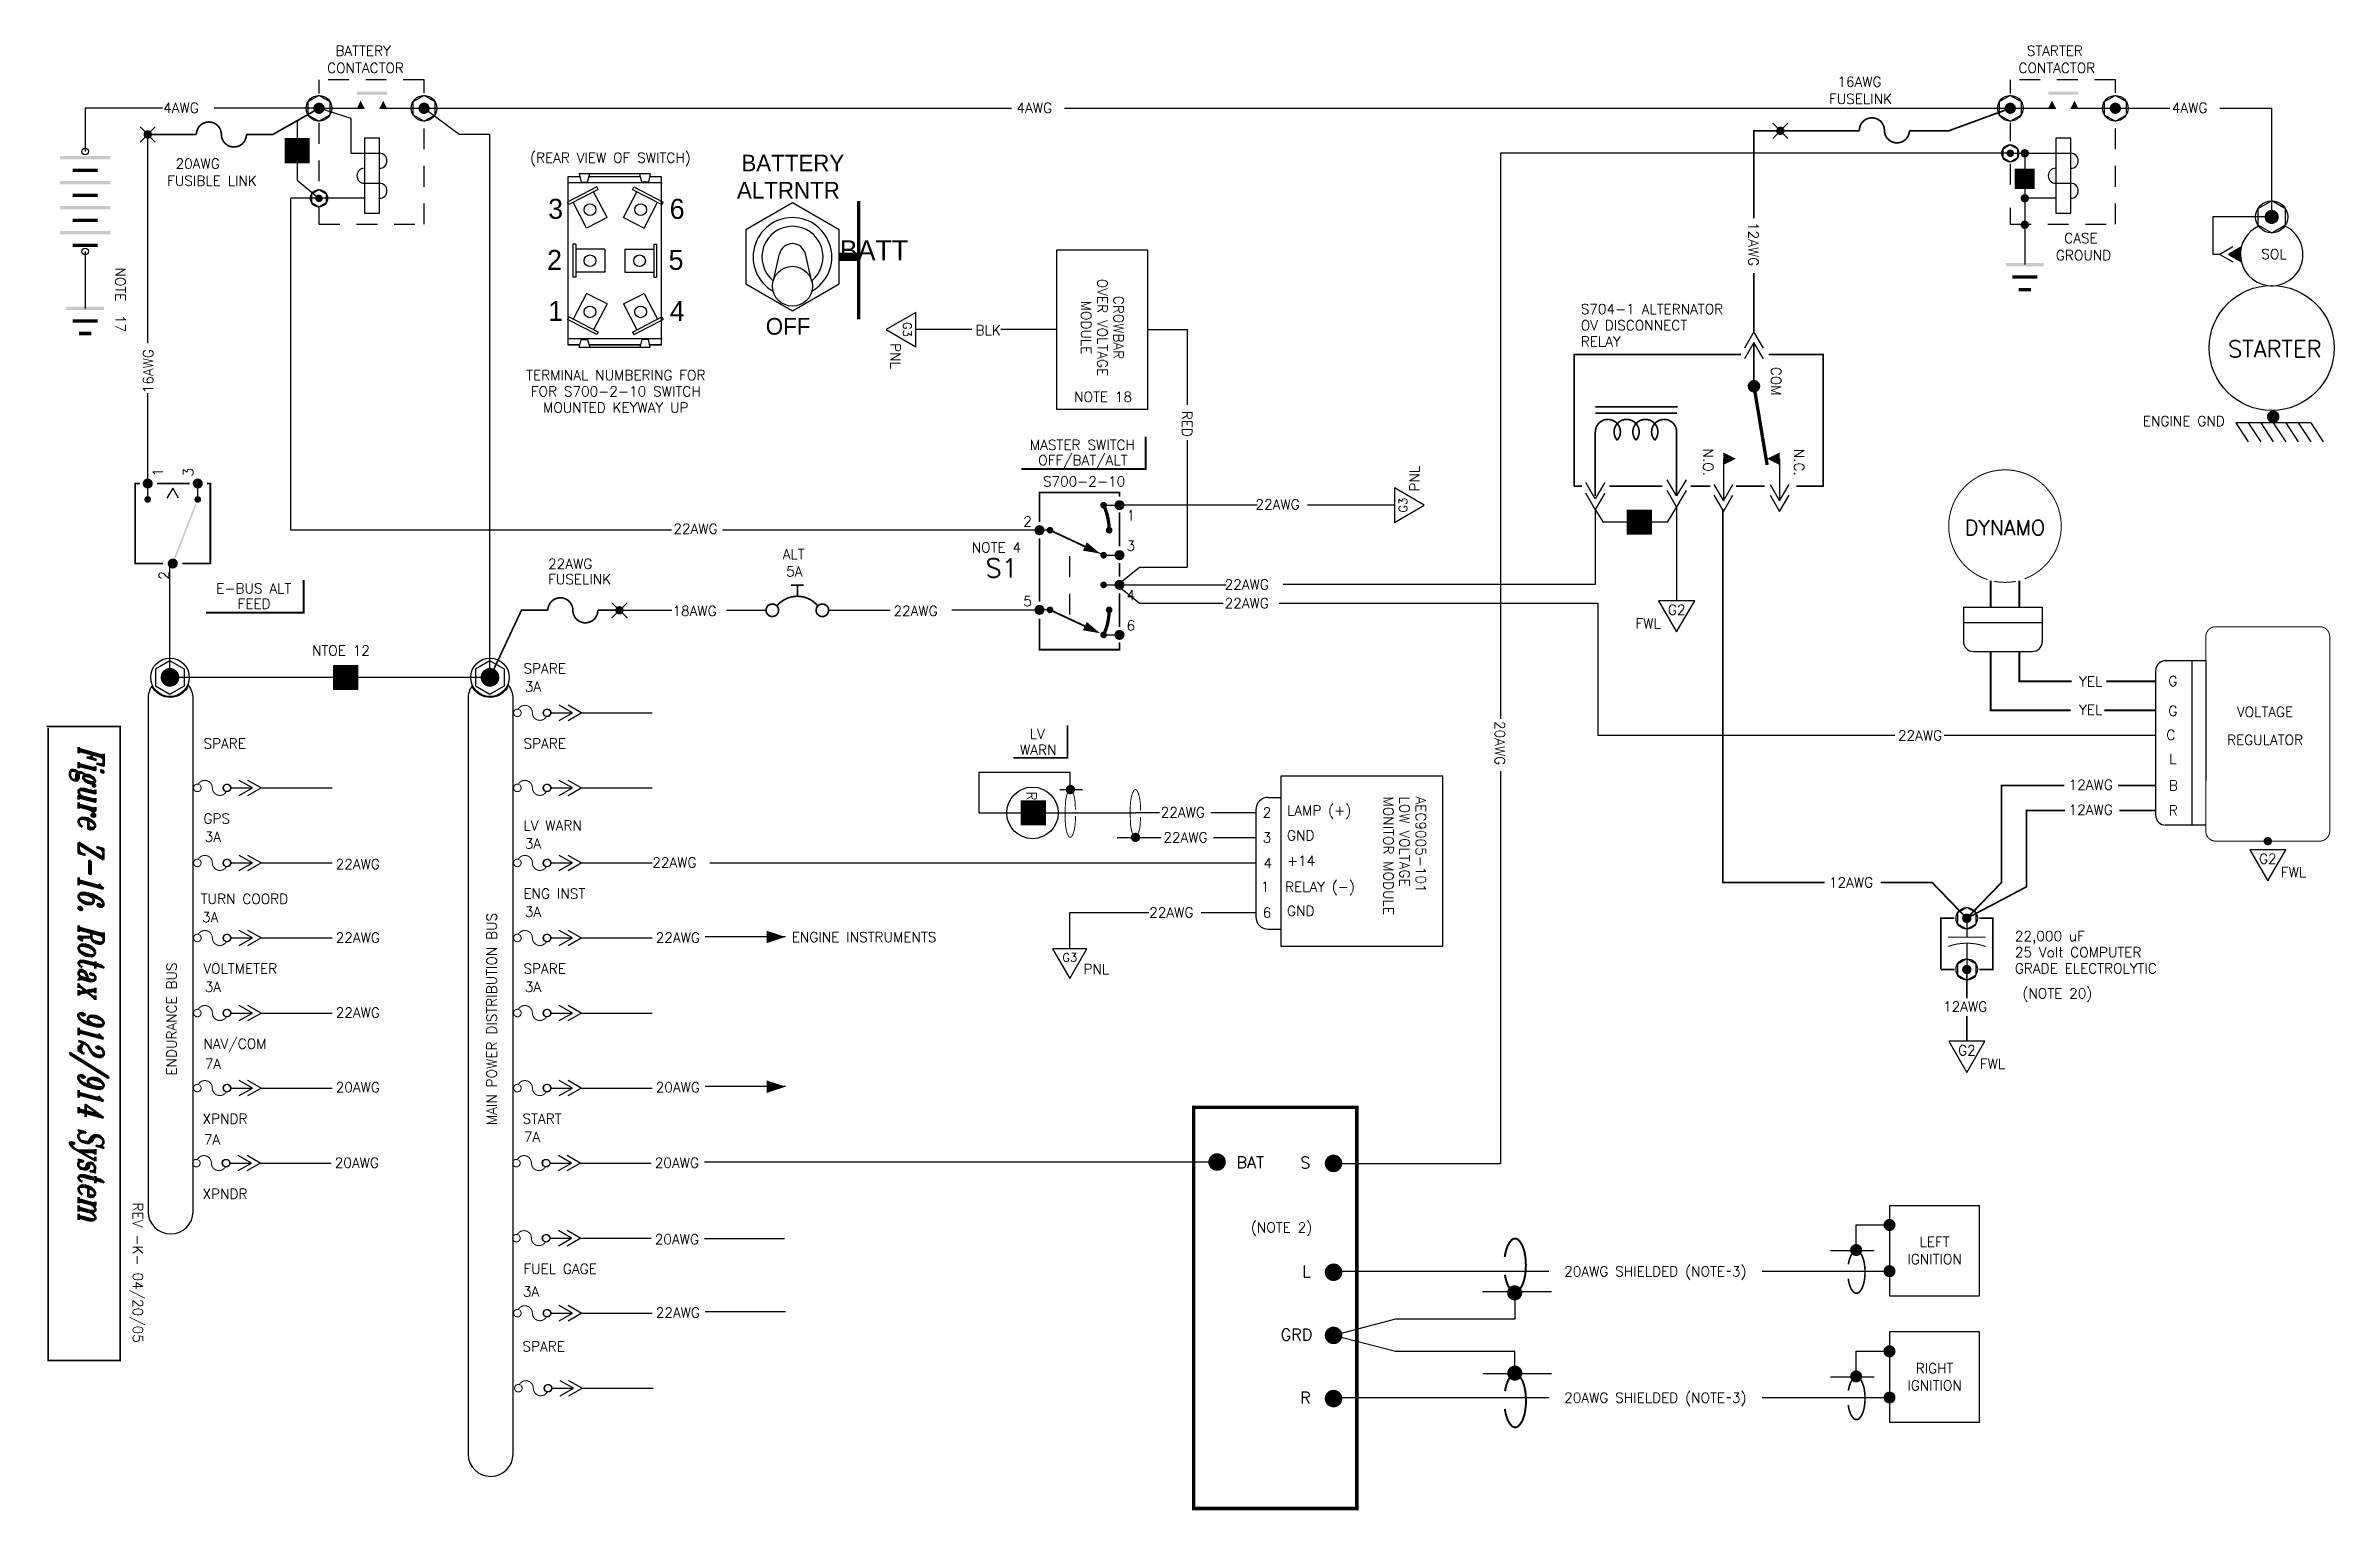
# Model space of a CAD drawing. Extents: x -1.7 to 12, y 0.7 to 9.5.
import ezdxf
from ezdxf.enums import TextEntityAlignment as Align

# ---------------------------------------------------------------- set-up
doc = ezdxf.new("R2010")
doc.units = 0
doc.header["$LTSCALE"] = 0.5
doc.header["$MEASUREMENT"] = 0
doc.linetypes.add('HIDDEN', pattern=[0.375, 0.25, -0.125])
doc.layers.get('0').update_dxf_attribs({"linetype": 'CONTINUOUS'})
doc.layers.add('INSETS', color=2, linetype='CONTINUOUS')
doc.styles.add('FUTURA', font='VELVET-L.SHX')
doc.styles.add('FUTURAV', font='VELVET-L.SHX')
doc.styles.add('ROMANT', font='romant.shx', dxfattribs={"width": 0.7, "oblique": 15})
doc.styles.get("Standard").update_dxf_attribs({"font": 'ROMANS.shx'})

msp = doc.modelspace()

# ---------------------------------------------------------------- texts
at = {"color": 7}
for s, height, p in [('BATTERY', 0.05999999999994, (0.01976822678868562, 9.4234452571207)), ('CONTACTOR', 0.05999999999994, (-0.0303623290359285, 9.320588114263668)), ('4AWG', 0.05999961599994003, (-1.012841499181165, 9.081069382397978)), ('4AWG', 0.05999961599994003, (4.102082414743607, 9.081069382397978)), ('20AWG', 0.05999999999994, (-0.9388552108996953, 8.74670460067362)), ('FUSIBLE LINK', 0.05999999999994, (-0.9889857667243094, 8.643847457816587)), ('S704-1 ALTERNATOR', 0.06, (7.484713706815816, 7.874505833168983)), ('OV DISCONNECT', 0.06, (7.484713706815816, 7.777362976026126)), ('RELAY', 0.06, (7.484713706815816, 7.680220118883269)), ('22AWG', 0.05999961599994003, (5.535000542815113, 6.703321812408261)), ('22AWG', 0.05999961599994003, (2.045584455333714, 6.557560647359214)), ('ALT', 0.05999961599994003, (2.700878297180394, 6.405264211663796)), ('22AWG', 0.05999961599994003, (1.294588098074803, 6.346805936392236)), ('FUSELINK', 0.05999961599994003, (1.294588098074803, 6.254326087718352)), ('5A', 0.05999961599994003, (2.721663677465095, 6.301425730558082)), ('22AWG', 0.05999961599994003, (5.350064427603403, 6.222936127312503)), ('18AWG', 0.05999961599994003, (2.039833330240763, 6.064499003973655)), ('22AWG', 0.05999961599994003, (3.36471377036179, 6.064499003973655)), ('22AWG', 0.05999961599994003, (5.350064427603403, 6.11101759395872)), ('SPARE', 0.06, (1.146538392829456, 5.719400763008741)), ('3A', 0.06, (1.154927178603938, 5.610439916002639)), ('SPARE', 0.06, (-0.7719024138763899, 5.269400763008745)), ('SPARE', 0.06, (1.146538392829456, 5.269400763008745)), ('LAMP (+)', 0.06, (5.723689586163979, 4.868362346816571)), ('GPS', 0.06, (-0.7719024138763899, 4.819400763008742)), ('LV WARN', 0.06, (1.146538392829456, 4.778214894808555)), ('22AWG', 0.05999961599994003, (4.966970903320001, 4.856705019975546)), ('3A', 0.06, (-0.7635136281019079, 4.71043991600264)), ('3A', 0.06, (1.154927178603938, 4.669254047802452)), ('22AWG', 0.05999961599994003, (4.982891859513988, 4.706705019975548)), ('GND', 0.06, (5.723689586163979, 4.718362346816573)), ('22AWG', 0.05999961599994003, (0.02131967945862101, 4.546596491341433)), ('22AWG', 0.05999961599994003, (1.919045004531069, 4.555803354563343)), ('+14', 0.06, (5.723689586163979, 4.565863460632455)), ('TURN COORD', 0.06, (-0.7881542561629971, 4.337629597668604)), ('ENG INST', 0.06, (1.146538392829456, 4.369400763008739)), ('RELAY (-)', 0.06, (5.712172143884701, 4.409623056884477)), ('3A', 0.06, (-0.7797654703885151, 4.228668750662495)), ('3A', 0.06, (1.154927178603938, 4.260439916002637)), ('22AWG', 0.05999961599994003, (4.898058076841154, 4.256705019975547)), ('GND', 0.06, (5.723689586163981, 4.265863460632453)), ('22AWG', 0.05999961599994003, (0.02131967945862101, 4.105803354563337)), ('22AWG', 0.05999961599994003, (1.939760486164467, 4.105803354563337)), ('ENGINE INSTRUMENTS', 0.06, (2.755239671572248, 4.108787247982475)), ('22,000 uF', 0.06, (10.0870834414237, 4.114781595657931)), ('VOLTMETER', 0.06, (-0.7719024138763899, 3.919400763008744)), ('SPARE', 0.06, (1.146538392829456, 3.919400763008744)), ('25 Volt COMPUTER', 0.06, (10.0870834414237, 4.017638738515074)), ('GRADE ELECTROLYTIC', 0.06, (10.0870834414237, 3.920495881372217)), ('3A', 0.06, (-0.7635136281019079, 3.810439916002634)), ('3A', 0.06, (1.154927178603938, 3.810439916002634)), ('(NOTE 20)', 0.06, (10.13211543585808, 3.77083393022306)), ('22AWG', 0.05999961599994003, (0.02131967945862101, 3.655803354563337)), ('NAV/COM', 0.06, (-0.7719024138763899, 3.469400763008741)), ('7A', 0.06, (-0.7635136281019079, 3.348713023764404)), ('20AWG', 0.05999961599994003, (0.02131967945862101, 3.208001080915658)), ('20AWG', 0.05999961599994003, (1.939760486164467, 3.208001080915658)), ('XPNDR', 0.06, (-0.7777252572970941, 3.01940076300875)), ('START', 0.06, (1.140715549408752, 3.019400763008743)), ('7A', 0.06, (-0.7693364715226121, 2.895536625046443)), ('7A', 0.06, (1.149104335183234, 2.910439916002641)), ('20AWG', 0.05999961599994003, (0.01549683603791685, 2.755803354563341)), ('20AWG', 0.05999961599994003, (1.933937642743762, 2.755803354563341)), ('XPNDR', 0.06, (-0.7777252572970941, 2.569400763008748)), ('20AWG', 0.05999961599994003, (1.933937642743762, 2.29627418867743)), ('FUEL GAGE', 0.06, (1.146538392829456, 2.119400763008738)), ('3A', 0.06, (1.143168732824799, 1.983524385582808)), ('22AWG', 0.05999961599994003, (1.939760486164467, 1.857120658425115)), ('SPARE', 0.06, (1.140602790471021, 1.654608628559542))]:
    msp.add_text(s, height=height, dxfattribs=at).set_placement(p)
for s, height, p in [('STARTER', 0.05999999999994, (10.15833907811403, 9.4234452571207)), ('CONTACTOR', 0.05999999999994, (10.10820852228941, 9.320588114263668)), ('FUSELINK', 0.05999999999994, (8.97293203699012, 9.13490518362904)), ('16AWG', 0.05999999999994, (9.023062592814732, 9.237762326486074)), ('4AWG', 0.05999961599994003, (11.02810354233021, 9.081069382397978)), ('GROUND', 0.05999999999994, (10.33307179323846, 8.197229590908467)), ('CASE', 0.05999999999994, (10.38320234906308, 8.3000867337655)), ('FWL', 0.06, (7.812911673208241, 5.989961634494111)), ('BAT', 0.06999999999993001, (5.421025146734287, 2.753079291809442)), ('S', 0.06999999999993001, (5.802857543494184, 2.751064696048456)), ('L', 0.06999999999993001, (5.813744759313376, 2.098455073128324)), ('GRD', 0.06999999999993001, (5.686481741651939, 1.719717796750977)), ('R', 0.06999999999993001, (5.802857543494184, 1.340980520373634))]:
    msp.add_text(s, height=height).set_placement(p)
for s, height, p in [('(REAR VIEW OF SWITCH)', 0.06, (1.667798471303977, 8.782315254029498)), ('BLK', 0.05999999999994002, (3.932783652052741, 7.747534951297162)), ('STARTER', 0.1, (11.64527378749553, 7.615520056001312)), ('TERMINAL NUMBERING FOR', 0.06, (1.700213843449683, 7.478209282115842)), ('FOR S700-2-10 SWITCH', 0.06, (1.700213843449683, 7.381066424972986)), ('NOTE 18', 0.06, (4.62105024674459, 7.348307755093162)), ('MOUNTED KEYWAY UP', 0.06, (1.700213843449683, 7.283923567830128)), ('MASTER SWITCH', 0.05999999999994002, (4.497799782821456, 7.060186729980825)), ('OFF/BAT/ALT', 0.05999999999994002, (4.499939564307383, 6.968114739555795)), ('DYNAMO', 0.08999999999991001, (10.0278223215623, 6.549273162489128)), ('S1', 0.1125, (4.012721571678087, 6.295153289203625)), ('E-BUS ALT', 0.05999999999994002, (-0.4700635379138314, 6.199447052088574)), ('FEED', 0.05999999999994002, (-0.4679237564279051, 6.107375061663545)), ('NTOE 12', 0.06, (0.0525478394488772, 5.827218529703615)), ('VOLTAGE', 0.05999999999994, (11.58665705938343, 5.459033705613431)), ('LV', 0.05999999999994002, (4.226814816580633, 5.327761921100386)), ('REGULATOR', 0.05999999999994, (11.58665705938343, 5.291101515138023)), ('WARN', 0.05999999999994002, (4.23219831701685, 5.230911498712491)), ('2', 0.06, (5.603884917119985, 4.855559665018104)), ('3', 0.06, (5.603884917119985, 4.705559665018106)), ('4', 0.06, (5.608876772867746, 4.55288554427139)), ('1', 0.06, (5.592367474840708, 4.410828594472033)), ('6', 0.06, (5.603884917119987, 4.255559665018104)), ('(NOTE 2)', 0.06, (5.69149280641522, 2.367825467857585)), ('LEFT', 0.05999999999994002, (9.605596832976445, 2.280569978089775)), ('IGNITION', 0.05999999999994002, (9.605596832976445, 2.177712835232735)), ('20AWG SHIELDED (NOTE 3)', 0.05999999999994002, (7.931818305365461, 2.104191571127287)), ('RIGHT', 0.05999999999994002, (9.605596832976445, 1.523095425335089)), ('20AWG SHIELDED (NOTE 3)', 0.05999999999994002, (7.931818305365461, 1.3467170183726)), ('IGNITION', 0.05999999999994002, (9.605596832976445, 1.420238282478048))]:
    msp.add_text(s, height=height, dxfattribs=at).set_placement(p, align=Align.CENTER)
for s, height, style, p in [('BATTERY', 0.1, 'FUTURA', (2.761384113533241, 8.730426534575997)), ('ALTRNTR', 0.1, 'FUTURA', (2.734968465600192, 8.567093217575987)), ('BATT', 0.12, 'FUTURAV', (3.247803636659496, 8.197335851159625)), ('OFF', 0.1, 'FUTURA', (2.732923924167894, 7.751065337838575))]:
    msp.add_text(s, height=height, dxfattribs=dict(at, style=style)).set_placement(p, align=Align.CENTER)
at = {"color": 7, "style": 'FUTURA'}
for s, p in [('3', (1.294918990808464, 8.445722993482537)), ('6', (2.023372732609397, 8.445722993482537)), ('2', (1.288326628963015, 8.139345564575692)), ('5', (2.016780370763948, 8.139345564575692)), ('1', (1.294918990808464, 7.832968135668847)), ('4', (2.023372732609397, 7.832968135668847))]:
    msp.add_text(s, height=0.12, dxfattribs=at).set_placement(p)
for s, p in [('12AWG', (8.489691778999234, 8.293963993042002)), ('COM', (8.625382187692539, 7.472168915527577)), ('N.O.', (8.218745790126032, 6.986009384552715)), ('N.C.', (8.763348112147007, 6.986009384552715)), ('20AWG', (6.970214403771163, 5.301570005589829))]:
    msp.add_text(s, height=0.06, rotation=270).set_placement(p, align=Align.CENTER)
for s, p in [('SOL', (11.64027020442967, 8.204211736598655)), ('ENGINE GND', (11.0998322332273, 7.202847951604721)), ('2', (4.168658988869207, 6.601173035442457)), ('1', (4.78787480478523, 6.637645839459791)), ('3', (4.78787480478523, 6.45528181937312)), ('5', (4.168658988869207, 6.12336060537806)), ('4', (4.78787480478523, 6.159833409395395)), ('6', (4.78787480478523, 5.977469389308722)), ('G2', (8.05993810649861, 6.071343953005967)), ('YEL', (10.54161160258513, 5.64133876418576)), ('G', (11.03423139005361, 5.6440098354104)), ('YEL', (10.54161160258513, 5.471589121147853)), ('G', (11.03423139005361, 5.465352791321055)), ('22AWG', (9.51873087865327, 5.318266915816586)), ('C', (11.02178098951886, 5.321089412055485)), ('L', (11.03423139005361, 5.177016980306134)), ('12AWG', (10.54161160258513, 5.022574061967144)), ('B', (11.03731191950824, 5.018265306198628)), ('12AWG', (10.54161160258513, 4.872574061967145)), ('R', (11.03731191950824, 4.868265306198629)), ('12AWG', (9.104939784224376, 4.436664132674799)), ('12AWG', (9.789028617669002, 3.691725965312787))]:
    msp.add_text(s, height=0.06).set_placement(p, align=Align.CENTER)
at = {"color": 7}
msp.add_text('NOTE  17', height=0.06, rotation=270, dxfattribs=at).set_placement((-1.299335360677928, 7.765669178088186), align=Align.RIGHT)
for s, height, rotation, p in [('OVER VOLTAGE', 0.06, 270, (4.587166590615997, 7.794243637736141)), ('CROWBAR', 0.06, 270, (4.684309447758853, 7.794243637736141)), ('MODULE', 0.06, 270, (4.490023733473137, 7.794243637736141)), ('RED', 0.06, 270, (5.094517379558862, 7.216421743043796)), ('R', 0.05999999999994002, 270, (4.16235265608628, 4.984191227609941)), ('MAIN POWER DISTRIBUTION BUS', 0.05999999999994002, 90, (0.9861832415863034, 3.647411981766075)), ('ENDURANCE BUS', 0.05999999999994002, 90, (-0.9322575651195422, 3.647411981766075))]:
    msp.add_text(s, height=height, rotation=rotation, dxfattribs=at).set_placement(p, align=Align.CENTER)
for s, height, rotation, p in [('16AWG', 0.05999961599994003, 90, (-1.07292137247203, 7.399521499839219)), ('MONITOR MODULE', 0.06, 270, (6.301827414123882, 4.981566979968736)), ('LOW VOLTAGE', 0.06, 270, (6.398970271266738, 4.981566979968736)), ('AEC9005-101', 0.06, 270, (6.496113128409598, 4.981566979968736)), ('REV -K- 04/20/05', 0.06, 270, (-1.194037320777355, 2.546571614771409))]:
    msp.add_text(s, height=height, rotation=rotation, dxfattribs=at).set_placement(p)
for s, p in [('S700-2-10', (4.754273979404118, 6.840707650477404)), ('NOTE 4', (4.129485504569564, 6.445076715495012))]:
    msp.add_text(s, height=0.06, dxfattribs=at).set_placement(p, align=Align.RIGHT)
at = {"color": 7, "style": 'ROMANT', "oblique": 15, "width": 0.7}
msp.add_text('Figure Z-16. Rotax 912/914 System', height=0.15, rotation=270, dxfattribs=at).set_placement((-1.520683410594695, 5.287139481330502))

# ---------------------------------------------------------------- blocks, each defined once
blk = doc.blocks.new('ARROWHEAD', base_point=(5.399999999999999, 17.1))
blk.add_lwpolyline([(5.399999999999999, 17.1, 0, 0.075, 0), (5.2875, 17.1, 0.075, 0.075, 0)], format="xyseb")
blk = doc.blocks.new('BBCP')
blk.add_line((0.2299438525270645, 0), (0.3566964805031532, 0))
at = {"color": 7}
for p, q in [((0.3552276689481992, 0), (0.2769986337626751, 0.04516555452281068)), ((0.2769986337626751, -0.04516555452281068), (0.3552276689481992, 0)), ((0.4073033976368174, 0), (0.3290743624512933, 0.04516555452281068)), ((0.3290743624512933, -0.04516555452281068), (0.4073033976368174, 0)), ((0.4073033976368174, 0), (0.8337464384351927, 0))]:
    blk.add_line(p, q, dxfattribs=at)
for points in [[(0.0366770296984944, 0.01951044453741702, 0.006000000000000001, 0.006000000000000001, 39.33880835951041), (0.03859916624609294, 0.01827240556744414, 0.006000000000000001, 0.006000000000000001, 39.33880835951041)], [(0.2007194449185601, -0.02012461179749891, 0.006000000000000001, 0.006000000000000001, -0.7914183192462256), (0.1154702213235623, 0, 0.006000000000000001, 0.006000000000000001, 0.7914183192462259), (0.03022099772856457, 0.02012461179749891, 0.006000000000000001, 0.006000000000000001, 0.7914183192462259)], [(0.2166770296984906, 0.01951044453741702, 0.006000000000000001, 0.006000000000000001, 39.33880835951041), (0.21859916624609, 0.01827240556744414, 0.006000000000000001, 0.006000000000000001, 39.33880835951041)]]:
    blk.add_lwpolyline(points, format="xyseb")
blk.add_circle((0.2025000000000023, 0), 0.02249999999999979)
blk = doc.blocks.new('BAT', base_point=(4.05, 6.75))
for centre in [(4.05, 6.75), (4.05, 6.15)]:
    blk.add_circle(centre, 0.02)
for points in [[(4.2, 6.702500000000001), (4.2, 6.7225), (3.9, 6.702500000000001), (3.9, 6.7225)], [(4.125, 6.6275), (4.125, 6.6475), (3.975, 6.6275), (3.975, 6.6475)], [(4.2, 6.5525), (4.2, 6.5725), (3.9, 6.5525), (3.9, 6.5725)], [(4.125, 6.4775), (4.125, 6.4975), (3.975, 6.4775), (3.975, 6.4975)], [(4.2, 6.402500000000001), (4.2, 6.4225), (3.9, 6.402500000000001), (3.9, 6.4225)], [(4.125, 6.327500000000001), (4.125, 6.3475), (3.975, 6.327500000000001), (3.975, 6.3475)], [(4.2, 6.2525), (4.2, 6.2725), (3.9, 6.2525), (3.9, 6.2725)], [(4.125, 6.1775), (4.125, 6.1975), (3.975, 6.1775), (3.975, 6.1975)]]:
    blk.add_trace(points)
blk = doc.blocks.new('ENGGND', base_point=(26.13794089394672, 15.93728292813251))
for p, q in [((26.175, 16.1625), (26.2875, 16.2375)), ((26.175, 16.0875), (26.2875, 16.1625)), ((26.17499999999999, 16.1625), (26.175, 15.7125)), ((26.175, 16.0125), (26.2875, 16.0875)), ((26.175, 15.9375), (26.2875, 16.0125)), ((26.175, 15.8625), (26.2875, 15.9375)), ((26.175, 15.7875), (26.2875, 15.8625)), ((26.175, 15.7125), (26.2875, 15.7875))]:
    blk.add_line(p, q)
blk.add_lwpolyline([(26.11919089394672, 15.93728292813251, 0.0375, 0.0375, 1), (26.15669089394672, 15.93728292813251, 0.0375, 0.0375, 1)], format="xyseb", close=True)
blk = doc.blocks.new('SPADETERM')
at = {"color": 7}
for p, q in [((0, 0), (-0.09778629398190475, 0.0564569431535098)), ((-0.09778629398190475, -0.0564569431535098), (0, 0)), ((0.06509466086077254, 0), (-0.03269163312113221, 0.0564569431535098)), ((-0.03269163312113221, -0.0564569431535098), (0.06509466086077254, 0))]:
    blk.add_line(p, q, dxfattribs=at)
blk = doc.blocks.new('SPADTERM')
at = {"color": 7, "xscale": 0.8, "yscale": 0.8, "zscale": 0.8, "rotation": 270}
blk.add_blockref('SPADETERM', (0, 0.05207572868861732), dxfattribs=at)
blk = doc.blocks.new('DOT')
at = {"color": 7}
blk.add_lwpolyline([(-0.01249999999999929, 0, 0.025, 0.025, 1), (0.01249999999999929, 0, 0.025, 0.025, 1)], format="xyseb", close=True, dxfattribs=at)
blk = doc.blocks.new('GND', base_point=(5.399999999999999, 6.45))
for points in [[(5.2875, 6.46), (5.2875, 6.44), (5.5125, 6.46), (5.5125, 6.44)], [(5.325, 6.385), (5.325, 6.365), (5.475, 6.385), (5.475, 6.365)], [(5.4375, 6.29), (5.4375, 6.31), (5.3625, 6.29), (5.3625, 6.31)]]:
    blk.add_trace(points)
blk = doc.blocks.new('CB')
for points in [[(-0.1875, 0.1499999999999986, 0.01, 0.01, 0), (-0.1125000000000007, 0.1499999999999986, 0.01, 0.01, 0)], [(-0.1500000000000021, 0.08409902576697448, 0.01, 0.01, 0), (-0.1500000000000021, 0.1499999999999986, 0.01, 0.01, 0)], [(-0.3047399613886519, -0.03719923071831133, 0.01, 0.01, 273.9696988207883), (-0.3052825490245326, -0.0371260646420204, 0.01, 0.01, 273.9696988207883)], [(-0.02704903082498689, 0.02597306164975421, 0.01, 0.01, 0.4727572666355321), (-0.2729509691754153, 0.02597306164926749, 0.01, 0.01, 0.4727572666355321)], [(-0.005842398127015258, -0.03704208935961262, 0.01, 0.01, 692.0208592420624), (-0.006056408857205042, -0.03700770070883053, 0.01, 0.01, 692.0208592420624)]]:
    blk.add_lwpolyline(points, format="xyseb")
blk = doc.blocks.new('DIODE')
blk.add_lwpolyline([(0, 0, 0.15, 0.15, 0), (0, -0.02324600182806336, 0, 0.15, 0), (0, -0.1510990118823976, 0.15, 0.15, 0)], format="xyseb")
blk = doc.blocks.new('G2')
blk.add_lwpolyline([(-0.1081406414737565, 0), (3.552713678800501e-15, -0.1873050853956357), (0.1081406414737565, 0)], close=True)
blk.add_text('G2', height=0.06).set_placement((0.0003153238489126409, -0.08411461235873219), align=Align.CENTER)
blk.add_text('FWL', height=0.06).set_placement((0.07846050842648467, -0.1654969308705887))
blk = doc.blocks.new('G3')
blk.add_lwpolyline([(-0.1029910085553745, 0), (3.552713678800501e-15, -0.1783856595406714), (0.1029910085553745, 0)], close=True)
blk.add_text('G3', height=0.04999999998).set_placement((3.552713678800501e-15, -0.07655123656131302), align=Align.CENTER)
blk.add_text('PNL', height=0.06).set_placement((0.08136636393703967, -0.1509795294095824))
blk = doc.blocks.new('SPLICE')
for p, q in [((-0.04540863766729331, -0.04540863766729331), (0.04540863766729686, 0.04540863766729331)), ((0.04540863766729331, -0.04540863766730041), (-0.04540863766729331, 0.04540863766729331))]:
    blk.add_line(p, q)
blk.add_blockref('DOT', (0, 0))
blk = doc.blocks.new('S1TL1-1')
for p, q in [((0.4445141521014904, 0.1499610244477418), (0.5397856955674101, 0.1499610244477418)), ((0.5119653413703986, 0), (0.4515705604017448, 0.03486894304990162)), ((0.4515705604017448, -0.03486894304990162), (0.5119653413703986, 0)), ((0.4445141521014904, -0.1500389755522571), (0.5397856955674101, -0.1500389755522562))]:
    blk.add_line(p, q)
for points in [[(0.0602143044325878, 0.05862001075687928, 0.0110390673, 0.0110390673, 0), (0.0602143044325878, 0.2250000000000005, 0.0110390673, 0.0110390673, 0), (0.5397856955674101, 0.2250000000000005, 0.0110390673, 0.0110390673, 0), (0.5397856955674101, 0.1963011701771764, 0.0110390673, 0.0110390673, 0)], [(0.5397856955674101, 0.09485189481485179, 0.0110390673, 0.0110390673, 0), (0.5397856955674101, -0.1008002790982019, 0.0110390673, 0.0110390673, 0)], [(0.0602143044325878, -0.0573220182286347, 0.0110390673, 0.0110390673, 0), (0.0602143044325878, -0.2250000000000005, 0.0110390673, 0.0110390673, 0), (0.5397856955674101, -0.2250000000000005, 0.0110390673, 0.0110390673, 0), (0.5397856955674101, -0.204665013397725, 0.0110390673, 0.0110390673, 0)]]:
    blk.add_lwpolyline(points, format="xyseb")
at = {"color": 7}
for points in [[(0.4345141521014888, 0.1499610244477418, 0.02, 0.02, 1), (0.4545141521014919, 0.1499610244477418, 0.02, 0.02, 1)], [(0.5247856955674095, 0.1499610244477418, 0.03, 0.03, 1), (0.5547856955674106, 0.1499610244477418, 0.03, 0.03, 1)], [(0.04521430443258723, 0, 0.03, 0.03, 1), (0.07521430443258836, 0, 0.03, 0.03, 1)], [(0.4345141521014888, -0.1500389755522571, 0.02, 0.02, 1), (0.4545141521014919, -0.1500389755522571, 0.02, 0.02, 1)], [(0.5247856955674095, -0.1500389755522562, 0.03, 0.03, 1), (0.5547856955674106, -0.1500389755522562, 0.03, 0.03, 1)]]:
    blk.add_lwpolyline(points, format="xyseb", close=True, dxfattribs=at)
blk.add_lwpolyline([(0.0602143044325878, 0, 0.01, 0.01, 0), (0.3393640304037149, -0.1087973698849014, 0.06, 0, 0), (0.4250097833525501, -0.1421774229378965, 0, 0, 0)], format="xyseb", dxfattribs=at)
for s, p in [('2', (-0.0113335591307191, 0.02255697426779069)), ('1', (0.6078822567853059, 0.05902977828512501)), ('3', (0.6078822567853059, -0.1233342418015466))]:
    blk.add_text(s, height=0.06).set_placement(p, align=Align.CENTER)

# ---------------------------------------------------------------- linework, layer by layer
at = {"color": 7}
for p, q in [((-1.48063077791434, 9.108591531687797), (-1.48063077791434, 8.849217860188276)), ((-1.016228865244512, 9.108591531687797), (-1.48063077791434, 9.108591531687797)), ((-0.07907143185743148, 9.108591531687797), (-0.7070431121540599, 9.108591531687797)), ((-0.07907143185743237, 9.108591531687797), (-0.2103283491053043, 9.030834105762562)), ((0.1146008595715893, 9.047851017289975), (-0.08048027320088824, 9.108591531687797)), ((-0.05798027320091048, 9.108591531687797), (0.1935335574629784, 9.108591531687797)), ((0.2835335574628877, 9.108591531687797), (0.5509285681425693, 9.108591531687797)), ((0.5509285681425693, 9.108591531687797), (4.072085242758363, 9.108591531687797)), ((0.5509285681425693, 9.108591531687797), (0.760820321958042, 8.953389849891328)), ((4.390104874508544, 9.108591531687797), (10.05949941946791, 9.108591531687797)), ((10.68949941946791, 9.108591531687797), (11.01688463794819, 9.108591531687797)), ((11.31487004486279, 9.108591531687797), (11.62649606064228, 9.108591531687797)), ((11.62649606064228, 8.457030042652566), (11.62649606064228, 9.108591531687797)), ((-1.105511705757377, 7.699594967889593), (-1.105511705757377, 8.951379092300417)), ((-0.2103283491053043, 9.030834105762562), (-0.2103283491053043, 8.676991639824433)), ((0.1146008595715893, 8.838591531687527), (0.1146008595715893, 9.047851017289975)), ((0.1935335574629784, 8.928591531687442), (0.1935335574629784, 8.478591531687886)), ((0.2835335574628877, 8.928591531687442), (0.1935335574629784, 8.928591531687442)), ((0.2835335574628877, 8.478591531687886), (0.2835335574628877, 8.928591531687442)), ((0.760820321958042, 8.953389849891328), (0.9461254201373102, 8.953389849891328)), ((0.9461254201373102, 5.696146047517443), (0.9461254201373102, 8.953389849891328)), ((0.1146008595715893, 8.838591531687527), (0.2835335574628877, 8.838591531687527)), ((10.05949941946791, 8.838591531687797), (7.00358007721098, 8.838591531687797)), ((7.00358007721098, 8.838591531687797), (7.003580077210978, 5.447797944459113)), ((10.14674016751463, 8.838591531687527), (10.14674016751463, 8.171483591442716)), ((-0.2103283491053043, 8.676991639824433), (-0.07907143185743148, 8.568591531687797)), ((0.1935335574629784, 8.658591531687708), (0.2835335574628877, 8.658591531687708)), ((1.413715274246849, 8.698279422155483), (1.413715274246849, 7.689854112324256)), ((1.485085167964797, 8.698279422155483), (1.413715274246849, 8.698279422155483)), ((1.977552122650502, 8.66204123427336), (1.417011455169574, 8.66204123427336)), ((1.906593688950367, 8.71475132916397), (1.481377527024259, 8.71475132916397)), ((1.481377527024259, 8.71475132916397), (1.492536595699919, 8.665175023239328)), ((1.492536595699919, 8.665175023239328), (1.531086034197807, 8.665175023239328)), ((1.531086034197807, 8.665175023239328), (1.544273990038137, 8.71475132916397)), ((1.848078971977919, 8.698279422155483), (1.539892243996709, 8.698279422155483)), ((1.856885181776819, 8.665175023239328), (1.84369722593649, 8.71475132916397)), ((1.895434620274708, 8.665175023239328), (1.856885181776819, 8.665175023239328)), ((1.906593688950368, 8.71475132916397), (1.895434620274708, 8.665175023239328)), ((1.974255941727778, 8.698279422155483), (1.902886048009831, 8.698279422155483)), ((1.974255941727778, 7.689854112324256), (1.974255941727778, 8.698279422155483)), ((0.1935335574629802, 8.568591531687797), (-0.2487383167889972, 8.568591531687805)), ((-0.2487383167889972, 6.578616061174668), (-0.2487383167889972, 8.568591531687805)), ((1.586266505979561, 8.636508451682808), (1.410740591523455, 8.545617009792739)), ((1.418257318060775, 8.53110100837673), (1.410740591523455, 8.545617009792739)), ((1.593783232516879, 8.621992450266792), (1.418257318060775, 8.53110100837673)), ((1.524917257624713, 8.389602599401726), (1.444586200209816, 8.544734722061087)), ((1.647785407782736, 8.453226613923071), (1.567454350367838, 8.608358736582435)), ((1.593783232516879, 8.621992450266792), (1.586266505979561, 8.636508451682808)), ((1.74677817003734, 8.453226613923071), (1.827109227452238, 8.608358736582435)), ((1.800780345303197, 8.621992450266792), (1.808297071840515, 8.636508451682808)), ((1.800780345303197, 8.621992450266792), (1.976306259759301, 8.53110100837673)), ((1.808297071840515, 8.636508451682808), (1.983822986296621, 8.545617009792739)), ((1.869646320195363, 8.389602599401726), (1.94997737761026, 8.544734722061087)), ((1.976306259759301, 8.53110100837673), (1.983822986296621, 8.545617009792739)), ((0.1935335574629784, 8.478591531687886), (0.2835335574628877, 8.478591531687886)), ((1.647785407782736, 8.453226613923071), (1.524917257624713, 8.389602599401726)), ((1.74677817003734, 8.453226613923071), (1.869646320195363, 8.389602599401726)), ((-1.48063077791434, 8.249217860188278), (-1.48063077791434, 7.908009267437652)), ((1.443380815195995, 8.292898190449428), (1.443380815195995, 8.09523534403031)), ((1.459727541930927, 8.292898190449428), (1.443380815195995, 8.292898190449428)), ((1.459727541930927, 8.292898190449428), (1.459727541930926, 8.09523534403031)), ((1.63442457758464, 8.263248769138968), (1.459727541930927, 8.263248769138968)), ((1.63442457758464, 8.263248769138968), (1.63442457758464, 8.124884765340774)), ((1.753546638389987, 8.263248769138968), (1.753546638389987, 8.124884765340774)), ((1.753546638389987, 8.263248769138968), (1.9282436740437, 8.263248769138968)), ((1.9282436740437, 8.292898190449428), (1.944590400778631, 8.292898190449428)), ((1.9282436740437, 8.292898190449428), (1.928243674043701, 8.09523534403031)), ((1.944590400778631, 8.292898190449428), (1.944590400778632, 8.09523534403031)), ((1.459727541930926, 8.09523534403031), (1.443380815195995, 8.09523534403031)), ((1.63442457758464, 8.124884765340774), (1.459727541930927, 8.124884765340774)), ((1.753546638389987, 8.124884765340774), (1.9282436740437, 8.124884765340774)), ((1.928243674043701, 8.09523534403031), (1.944590400778632, 8.09523534403031)), ((1.524917257624713, 7.998530935078013), (1.444586200209816, 7.843398812418653)), ((1.647785407782736, 7.934906920556668), (1.524917257624713, 7.998530935078013)), ((1.74677817003734, 7.934906920556668), (1.869646320195363, 7.998530935078013)), ((1.869646320195363, 7.998530935078013), (1.94997737761026, 7.843398812418653)), ((1.418257318060775, 7.857032526103011), (1.410740591523455, 7.842516524687)), ((1.586266505979561, 7.751625082796934), (1.410740591523455, 7.842516524687)), ((1.593783232516879, 7.766141084212948), (1.418257318060775, 7.857032526103011)), ((1.647785407782736, 7.934906920556668), (1.567454350367838, 7.779774797897306)), ((1.74677817003734, 7.934906920556668), (1.827109227452238, 7.779774797897306)), ((1.800780345303197, 7.766141084212948), (1.976306259759301, 7.857032526103011)), ((1.808297071840515, 7.751625082796934), (1.983822986296621, 7.842516524687)), ((1.976306259759301, 7.857032526103011), (1.983822986296621, 7.842516524687)), ((1.485085167964797, 7.689854112324256), (1.413715274246849, 7.689854112324256)), ((1.413715274246849, 7.689854112324256), (1.485085167964796, 7.689854112324256)), ((1.977552122650502, 7.726092300206379), (1.417011455169574, 7.726092300206379)), ((1.481377527024259, 7.673382205315769), (1.492536595699919, 7.722958511240411)), ((1.492536595699919, 7.722958511240411), (1.531086034197807, 7.722958511240411)), ((1.531086034197807, 7.722958511240411), (1.544273990038137, 7.673382205315769)), ((1.539892243996708, 7.689854112324256), (1.848078971977919, 7.689854112324256)), ((1.848078971977919, 7.689854112324256), (1.539892243996709, 7.689854112324256)), ((1.593783232516879, 7.766141084212948), (1.586266505979561, 7.751625082796934)), ((1.800780345303197, 7.766141084212948), (1.808297071840515, 7.751625082796934)), ((1.856885181776819, 7.722958511240411), (1.84369722593649, 7.673382205315769)), ((1.895434620274708, 7.722958511240411), (1.856885181776819, 7.722958511240411)), ((1.906593688950368, 7.673382205315769), (1.895434620274708, 7.722958511240411)), ((1.90288604800983, 7.689854112324256), (1.974255941727778, 7.689854112324256)), ((1.974255941727778, 7.689854112324256), (1.902886048009831, 7.689854112324256)), ((3.833987340264409, 7.781858266607145), (3.498870975344047, 7.781858266607145)), ((4.34302083824364, 7.781858266607145), (4.008343962327967, 7.781858266607145)), ((4.890209806219605, 7.781858266607145), (5.126067125060395, 7.781858266607145)), ((5.126067125060395, 7.781858266607145), (5.126067125060395, 7.330465530098142)), ((8.523057452439051, 7.768597782940394), (8.466600509285545, 7.670811488958489)), ((8.523057452439051, 7.703503122079622), (8.466600509285545, 7.605716828097717)), ((8.579514395592565, 7.670811488958489), (8.523057452439051, 7.768597782940394)), ((8.579514395592565, 7.605716828097717), (8.523057452439051, 7.703503122079622)), ((1.906593688950367, 7.673382205315769), (1.481377527024259, 7.673382205315769)), ((-1.105511705757377, 6.858240498755336), (-1.105511705757377, 7.399643271479533)), ((5.126067125060395, 7.117583799298817), (5.126067125060394, 6.355883480557884)), ((8.339631916572959, 7.007056335054825), (8.339631916572959, 6.755296751318367)), ((7.572122782649696, 6.76720283558653), (7.515665839496187, 6.864989129568435)), ((7.628579725803206, 6.864989129568435), (7.572122782649696, 6.76720283558653)), ((8.059622782649697, 6.783615648391097), (8.003165839496187, 6.881401942373002)), ((8.116079725803207, 6.881401942373002), (8.059622782649697, 6.783615648391097)), ((5.544246792693436, 6.728577085622408), (4.719778243567335, 6.728577085622408)), ((6.367939050303368, 6.728577085622408), (5.846285756398824, 6.728577085622408)), ((7.572122782649696, 6.702108174725757), (7.515665839496187, 6.799894468707662)), ((7.628579725803206, 6.799894468707662), (7.572122782649696, 6.702108174725757)), ((8.059622782649697, 6.718520987530325), (8.003165839496187, 6.81630728151223)), ((8.116079725803207, 6.81630728151223), (8.059622782649697, 6.718520987530325)), ((8.283174973419449, 6.853083045300272), (8.339631916572959, 6.755296751318367)), ((8.283174973419449, 6.787988384439499), (8.339631916572959, 6.690202090457595)), ((8.339631916572959, 6.755296751318367), (8.396088859726468, 6.853083045300272)), ((8.339631916572959, 6.690202090457595), (8.396088859726468, 6.787988384439499)), ((8.620674973419451, 6.853083045300272), (8.67713191657296, 6.755296751318367)), ((8.620674973419451, 6.787988384439499), (8.67713191657296, 6.690202090457595)), ((8.67713191657296, 6.755296751318367), (8.73358885972647, 6.853083045300272)), ((8.67713191657296, 6.690202090457595), (8.73358885972647, 6.787988384439499)), ((7.572122782649696, 6.702108174725757), (7.572122782649696, 6.252717736517515)), ((7.572122782649696, 6.702108174725757), (7.618658118219289, 6.626778296050452)), ((8.002948365948786, 6.626778296050453), (7.618658118219289, 6.626778296050452)), ((8.059622782649697, 6.718520987530325), (8.002948365948786, 6.626778296050453)), ((8.059622782649697, 6.718520987530325), (8.059622782649697, 6.155458565364699)), ((2.034804151823164, 6.578616061174667), (-0.2487383167889972, 6.578616061174668)), ((4.225206852432514, 6.578616061174667), (2.340546533091765, 6.578616061174667)), ((-0.9723153865685354, 5.696146047517443), (-0.9723153865685354, 6.380650115320314)), ((4.704778243567336, 6.24819140052665), (4.838886945412799, 6.355883480557884)), ((4.838886945412799, 6.355883480557884), (5.126067125060394, 6.355883480557884)), ((4.704778243567336, 6.24819140052665), (4.838886945412799, 6.140499320495417)), ((5.359310677481727, 6.24819140052665), (4.725906492777026, 6.24819140052665)), ((6.033557928177212, 6.252717736517514), (5.701476419935931, 6.252717736517514)), ((7.572122782649696, 6.252717736517515), (6.033557928177212, 6.252717736517514)), ((1.709239653603754, 6.098230376078805), (2.036854944041, 6.098230376078805)), ((2.363204191197244, 6.098230376078805), (2.603165379412855, 6.098230376078805)), ((2.9819542682911, 6.098230376078805), (3.345433230985305, 6.098230376078805)), ((4.225206852432514, 6.098230376078909), (3.714032311088177, 6.098230376078909)), ((4.838886945412799, 6.140499320495417), (5.340938606083273, 6.140499320495417)), ((5.676937261449568, 6.140499320495417), (7.58783921925073, 6.140499320495417)), ((7.58783921925073, 6.140499320495417), (7.587839219250728, 5.348473985929536)), ((0.9461254201373103, 5.696146047517439), (-0.9723153865685319, 5.696146047517443)), ((4.424759952950772, 5.125005287920121), (3.875691270234779, 5.125005287920121)), ((3.875691270234779, 5.125005287920121), (3.875691270234779, 4.883325503853161)), ((4.424759952950772, 5.011826886268835), (4.424759952950772, 5.125005287920121)), ((5.686738094698009, 5.103593671624207), (5.686738094698009, 4.083798663890725)), ((6.657425896188212, 5.103593671624204), (5.686738094698009, 5.103593671624207)), ((6.657425896188212, 4.083798663890729), (6.657425896188212, 5.103593671624204)), ((7.003580077210978, 5.133019191354977), (7.003580077210978, 2.781469703001075)), ((4.362254873461574, 5.023172188112749), (4.497589470380817, 5.023172188112749)), ((5.611738094698009, 4.976417430757946), (5.686738094698009, 4.976417430757945)), ((3.875691270234779, 4.883325503853161), (4.817157978910941, 4.883325503853161)), ((4.959966365880359, 4.883325503853165), (4.817157978910941, 4.883325503853163)), ((5.536738094698008, 4.883325503853166), (5.267339076347111, 4.883325503853166)), ((5.536738094698008, 4.901417430757947), (5.53673809469801, 4.260746800922208)), ((4.970327242284239, 4.733325503853164), (4.70562269028816, 4.733325503853164)), ((5.536738094698008, 4.733325503853166), (5.283455998849111, 4.733325503853166)), ((2.263487185499508, 4.583325503853159), (5.53673809469801, 4.583325503853166)), ((4.895515288651199, 4.283325503853165), (4.420946813603567, 4.283325503853165)), ((4.420946813603567, 4.283325503853165), (4.420946813603567, 4.067834873608492)), ((5.53673809469801, 4.283325503853165), (5.209468851090779, 4.283325503853165)), ((2.717241382699914, 4.139534726668598), (2.236955736982289, 4.139534726668598)), ((5.611738094698009, 4.185746800922207), (5.686738094698009, 4.185746800922207)), ((5.686738094698009, 4.083798663890725), (6.657425896188212, 4.083798663890729)), ((2.717241382699914, 3.241732453020919), (2.236955736982289, 3.241732453020919)), ((5.285673404485344, 2.789534726668595), (2.231132893561584, 2.789534726668595)), ((6.002795195600196, 2.781469703001076), (7.003580077210978, 2.781469703001075)), ((9.135741539316644, 2.412210769683981), (9.335596832976712, 2.412210769683981)), ((9.135741539316644, 2.268914273067), (9.135741539316644, 2.412210769683981)), ((2.71141853927921, 2.330005560782691), (2.231132893561584, 2.330005560782691)), ((9.2440074127087, 2.25801715861827), (8.982401849230243, 2.25801715861827)), ((5.997904177861313, 2.135273273471429), (7.292578694825218, 2.135273273471429)), ((8.360426298002732, 2.135273273471429), (8.383103386701617, 2.135273273471429)), ((8.573052561951384, 2.135273273471429), (9.335596832976712, 2.135273273471429)), ((2.717241382699914, 1.890852030530377), (2.236955736982289, 1.890852030530377)), ((9.135741539316644, 1.654736216929295), (9.335596832976712, 1.654736216929295)), ((9.135741539316644, 1.511439720312313), (9.135741539316644, 1.654736216929295)), ((5.997904177861313, 1.377798720716743), (7.295036409782778, 1.377798720716743)), ((8.360426298002732, 1.377798720716743), (8.383103386701617, 1.377798720716743)), ((8.573052561951384, 1.377798720716743), (9.335596832976712, 1.377798720716743)), ((9.2440074127087, 1.500542605863584), (8.982401849230243, 1.500542605863584))]:
    msp.add_line(p, q, dxfattribs=at)
for p, q in [((10.08059057812443, 9.108591531687797), (10.33210440878832, 9.108591531687797)), ((10.42210440878823, 9.108591531687797), (10.68949941946791, 9.108591531687797)), ((10.33210440878832, 8.928591531687442), (10.33210440878832, 8.478591531687886)), ((10.42210440878823, 8.928591531687442), (10.33210440878832, 8.928591531687442)), ((10.42210440878823, 8.478591531687886), (10.42210440878823, 8.928591531687442)), ((10.06010183317196, 8.838591531687527), (10.42210440878823, 8.838591531687527)), ((10.33210440878832, 8.658591531687708), (10.42210440878823, 8.658591531687708)), ((10.33210440878832, 8.568591531687797), (10.14674016751463, 8.568591531687801)), ((10.33210440878832, 8.478591531687886), (10.42210440878823, 8.478591531687886)), ((11.62649606064228, 8.457030042652566), (11.27453300229016, 8.457030042652566)), ((11.27453300229016, 8.457030042652566), (11.27453300229016, 8.232030042652788)), ((11.3147984357371, 8.232030042652788), (11.27453300229016, 8.232030042652788)), ((8.67713191657296, 7.007056335054825), (8.67713191657296, 6.755296751318367)), ((4.624506700101415, 6.728577085622408), (4.719778243567335, 6.728577085622408)), ((4.302747078683438, 6.578616061174666), (4.225206852432514, 6.578616061174666)), ((4.624506700101415, 6.428577085622409), (4.302747078683438, 6.578616061174667)), ((4.624506700101415, 6.428577085622409), (4.719778243567335, 6.428577085622409)), ((4.624506700101415, 6.250764655558012), (4.719778243567335, 6.250764655558012)), ((4.302747078683438, 6.100803631110271), (4.225206852432514, 6.100803631110271)), ((9.778922406680534, 6.11671889527048), (10.25137975278834, 6.11671889527048)), ((9.778922406680534, 6.11671889527048), (9.778922406680534, 5.91138325352179)), ((10.25137975278834, 6.11671889527048), (10.25137975278834, 5.91138325352179)), ((4.624506700101415, 5.950764655558012), (4.719778243567335, 5.950764655558012)), ((9.778922406680534, 6.024930304224799), (10.25137975278834, 6.024930304224795)), ((9.83892240668053, 5.851383253521788), (10.19137975278835, 5.851383253521788)), ((11.2318259890901, 5.79572684050829), (10.99082847528868, 5.795726840508293)), ((11.14750357263435, 5.79572684050829), (11.14750357263435, 4.809723240675292)), ((11.2318259890901, 5.79572684050829), (11.2318259890901, 5.077694495566052)), ((10.93082847528868, 5.735726840508295), (10.93082847528868, 4.869723240675294)), ((7.587839219250728, 5.348473985929536), (9.36760216448553, 5.348473985929536)), ((9.663699216150013, 5.348473985929536), (10.93082847528868, 5.348473985929536)), ((11.2318259890901, 4.809723240675292), (10.99082847528868, 4.809723240675292)), ((9.798877481912028, 4.251136050157668), (9.798877481912028, 4.137759509226355)), ((9.798877481912028, 4.102007760070108), (9.798877481912028, 3.941711975186254)), ((7.308805429918721, 2.010478371873826), (6.896698178689114, 2.010478371873826)), ((7.08884650026782, 2.005533595433686), (7.08884650026782, 1.847409665142416)), ((6.374937194710938, 1.847409665142415), (6.0027951956002, 1.750122803703597)), ((7.08884650026782, 1.847409665142416), (6.374937194710938, 1.847409665142415)), ((6.374937194710938, 1.65283594226478), (6.0027951956002, 1.750122803703597)), ((7.089430482120655, 1.65283594226478), (6.374937194710938, 1.65283594226478)), ((7.089430482120655, 1.500542078263498), (7.089430482120655, 1.65283594226478)), ((7.309389411771548, 1.519164418293363), (6.897282160541945, 1.519164418293363))]:
    msp.add_line(p, q)
at = {"linetype": 'HIDDEN'}
msp.add_line((4.422371896071968, 6.072834092721002), (4.422371896071968, 6.522834092721001), dxfattribs=at)
at = {"color": 7, "linetype": 'HIDDEN'}
for points in [[(-0.07907143185743148, 9.27934475503837), (-0.07907143185743148, 9.198104228141386)], [(0.5509285681425693, 9.201356452251026), (0.5509285681425693, 9.27934475503837), (-0.07893980614966534, 9.27934475503837)], [(-0.07907143185743148, 9.020858014165952), (-0.07907143185743148, 8.623362759690401)], [(-0.07907143185743148, 8.511841609720797), (-0.07907143185743148, 8.41302519167198), (0.5509285681425693, 8.41302519167198), (0.5509285681425693, 9.017605790056308)]]:
    msp.add_lwpolyline(points, dxfattribs=at)
at = {"color": 5, "linetype": 'HIDDEN'}
for points in [[(10.05949941946791, 9.27934475503837), (10.05949941946791, 9.198104228141386)], [(10.68949941946791, 9.201356452251026), (10.68949941946791, 9.27934475503837), (10.05963104517568, 9.27934475503837)], [(10.05949941946791, 9.020858014165952), (10.05949941946791, 8.910744666548474)], [(10.05949941946791, 8.511841609720797), (10.05949941946791, 8.41302519167198), (10.68949941946791, 8.41302519167198), (10.68949941946791, 9.017605790056308)], [(10.05949941946791, 8.776295769438978), (10.05949941946791, 8.623362759690401)]]:
    msp.add_lwpolyline(points, dxfattribs=at)
for points in [[(-0.07907143185743237, 9.108591531687797, 0.01, 0.01, 0), (-0.3556218072663159, 8.95137909230042, 0.01, 0.01, 0), (-0.5139665036377284, 8.95137909230042, 0.01, 0.01, -1.000000000000012), (-0.6639665036377307, 8.951379092300417, 0.01, 0.01, 1), (-0.8139665036377115, 8.951379092300417, 0.01, 0.01, 0), (-1.105511705757377, 8.951379092300417, 0.01, 0.01, 0)], [(8.523057452439051, 7.441895811292743, 0.01, 0.01, 0), (8.523057452439055, 7.693655395029201, 0.01, 0.01, 0)], [(7.445130550513664, 6.842724267376396, 0.01, 0.01, 0), (7.445130550513664, 7.632262320929781, 0.01, 0.01, 0), (8.445254386130037, 7.632262320929781, 0.01, 0.01, 0)], [(8.611492744908698, 7.632262320929781, 0.01, 0.01, 0), (8.937687261125324, 7.632262320929781, 0.01, 0.01, 0), (8.937687261125324, 6.842724267376396, 0.01, 0.01, 0), (8.777051595757106, 6.842724267376396, 0.01, 0.01, 0)], [(8.527131916572959, 7.419556335054826, 0.02, 0.02, 0), (8.602131916572958, 6.969556335054824, 0.02, 0.02, 0)], [(8.065545580391344, 7.317930253251353, 0.01, 0.01, 0), (7.572122782649696, 7.317930253251353, 0.01, 0.01, 0)], [(8.062074895976455, 7.280430253251351, 0.01, 0.01, 0), (7.572122782649696, 7.280430253251351, 0.01, 0.01, 0)], [(7.572122782649696, 6.783615648391097, 0.01, 0.01, 0), (7.572122782649696, 7.167930253251355, 0.01, 0.01, -1.447009440658914), (7.703372782649698, 7.118322416168893, 0.01, 0.01, -2.215250437021534), (7.815872782649695, 7.118322416168893, 0.01, 0.01, -2.215250437021521), (7.928372782649696, 7.118322416168893, 0.01, 0.01, -2.215250437021545)], [(7.928372782649696, 7.118322416168893, 0.01, 0.01, -1.447009440658914), (8.059622782649697, 7.167930253251355, 0.01, 0.01, 0), (8.059622782649697, 6.783615648391097, 0.01, 0.01, 0)], [(8.414631916572958, 7.007056335054825, 0, 0.075, 0), (8.339631916572959, 7.007056335054825, 0.075, 0.075, 0)], [(8.602131916572962, 7.007056335054825, 0, 0.075, 0), (8.67713191657296, 7.007056335054825, 0.075, 0.075, 0)], [(4.240206852432514, 6.627778292312757, 0.0110390673, 0.0110390673, 0), (4.240206852432514, 6.804412074177924, 0.0110390673, 0.0110390673, 0), (4.719778243567335, 6.804412074177924, 0.0110390673, 0.0110390673, 0), (4.719778243567335, 6.779758972742597, 0.0110390673, 0.0110390673, 0)], [(4.657736603639394, 6.578616061174666, 0.02, 0.02, 0.1094674618432523), (4.624506700101422, 6.728577085622391, 0.02, 0.02, 0.1094674618432523)], [(8.586394796465438, 6.842724267376396, 0.01, 0.01, 0), (8.415202799878118, 6.842724267376396, 0.01, 0.01, 0)], [(4.719778243567335, 6.685888552477108, 0.0110390673, 0.0110390673, 0), (4.719778243567335, 6.48250264190188, 0.0110390673, 0.0110390673, 0)], [(8.337245130184023, 6.706388805365783, 0.01, 0.01, 0), (8.337245130184025, 4.465235647644824, 0.01, 0.01, 0), (8.947520191623298, 4.465235647644824, 0.01, 0.01, 0)], [(4.240206852432514, 6.150728850977804, 0.0110390673, 0.0110390673, 0), (4.240206852432514, 6.529437852034626, 0.0110390673, 0.0110390673, 0)], [(4.302747078683438, 6.578616061174667, 0.0110390673, 0.0110390673, 0), (4.541996713460499, 6.467052124267337, 0.0110390673, 0.0110390673, 0)], [(4.603436464414592, 6.438402297882307, 0, 0.05519533649999999, 0), (4.511900917473869, 6.481086024414173, 0.05519533649999999, 0.05519533649999999, 0)], [(4.719778243567335, 6.381927191617428, 0.0110390673, 0.0110390673, 0), (4.719778243567335, 6.300474521401322, 0.0110390673, 0.0110390673, 0)], [(0.9461254201373102, 5.696146047517443, 0.01, 0.01, 0), (1.134506508283606, 6.098230376078804, 0.01, 0.01, 0), (1.292851204655018, 6.098230376078804, 0.01, 0.01, -1.000000000000012), (1.442851204655021, 6.098230376078805, 0.01, 0.01, 1), (1.592851204655001, 6.098230376078805, 0.01, 0.01, 0), (1.722121809773964, 6.098230376078805, 0.01, 0.01, 0)], [(4.719778243567335, 6.199899071116869, 0.0110390673, 0.0110390673, 0), (4.719778243567335, 5.998748170547963, 0.0110390673, 0.0110390673, 0)], [(9.941422321562305, 6.276880334749946, 0.012, 0.012, 0), (9.941422321562305, 6.11671889527048, 0.012, 0.012, 0)], [(10.1142223215623, 6.276880334749946, 0.012, 0.012, 0), (10.1142223215623, 6.11671889527048, 0.012, 0.012, 0)], [(4.240206852432514, 6.04791839068703, 0.0110390673, 0.0110390673, 0), (4.240206852432514, 5.862344568796577, 0.0110390673, 0.0110390673, 0), (4.719778243567335, 5.862344568796577, 0.0110390673, 0.0110390673, 0), (4.719778243567335, 5.906225278255582, 0.0110390673, 0.0110390673, 0)], [(4.302747078683438, 6.100803631110271, 0.0110390673, 0.0110390673, 0), (4.541996713460499, 5.98923969420294, 0.0110390673, 0.0110390673, 0)], [(4.624476856497384, 5.950849222830276, 0.02, 0.02, 0.1094674618432523), (4.657736603639394, 6.10080363111027, 0.02, 0.02, 0.1094674618432523)], [(4.603436464414592, 5.96058986781791, 0, 0.05519533649999999, 0), (4.511900917473869, 6.003273594349776, 0.05519533649999999, 0.05519533649999999, 0)], [(11.47546096455144, 6.000030073906891, 0.006, 0.006, 0), (11.2918259890901, 6.000030073906891, 0.006, 0.006, 0.414213562373095), (11.2318259890901, 5.940030073906892, 0.006, 0.006, 0), (11.2318259890901, 4.773936490253184, 0.006, 0.006, 0.414213562373095), (11.2918259890901, 4.713936490253182, 0.006, 0.006, 0), (11.91435215603744, 4.713936490253182, 0.006, 0.006, 0.4142135623730955), (11.97435215603745, 4.773936490253184, 0.006, 0.006, 0), (11.97435215603745, 5.940030073906892, 0.006, 0.006, 0.414213562373095), (11.91435215603745, 6.000030073906891, 0.006, 0.006, 0)], [(11.91435215603745, 6.000030073906891, 0.006, 0.006, 0), (11.46873618208252, 6.000030073906891, 0.006, 0.006, 0.1823954839194988)], [(9.941422321562305, 5.851383253521788, 0.012, 0.012, 0), (9.941422321562305, 5.498473985929532, 0.012, 0.012, 0), (10.42251807704858, 5.498473985929532, 0.012, 0.012, 0)], [(10.1142223215623, 5.851383253521788, 0.012, 0.012, 0), (10.1142223215623, 5.671672675931521, 0.012, 0.012, 0), (10.42799855571285, 5.671672675931521, 0.012, 0.012, 0)], [(10.63507562605938, 5.671672675931521, 0.012, 0.012, 0), (10.93082847528868, 5.671672675931521, 0.012, 0.012, 0)], [(10.62411466873085, 5.498473985929535, 0.012, 0.012, 0), (10.93082847528868, 5.498473985929535, 0.012, 0.012, 0)], [(9.798877481912028, 4.251136050157668, 0.01, 0.01, 0), (10.00625828312555, 4.465235647644824, 0.01, 0.01, 0), (10.00625828312555, 5.048473985929539, 0.01, 0.01, 0), (10.38391595727951, 5.048473985929539, 0.01, 0.01, 0)], [(10.70599982544158, 5.048473985929539, 0.01, 0.01, 0), (10.93082847528868, 5.048473985929539, 0.01, 0.01, 0)], [(9.798877481912028, 4.251136050157668, 0.01, 0.01, 0), (10.15625828312555, 4.440043833320224, 0.01, 0.01, 0), (10.15625828312555, 4.898473985929544, 0.01, 0.01, 0), (10.38766105649495, 4.898473985929541, 0.01, 0.01, 0)], [(10.71349019598969, 4.898473985929541, 0.01, 0.01, 0), (10.93082847528868, 4.898473985929541, 0.01, 0.01, 0)], [(9.283161053505756, 4.465235647644824, 0.01, 0.01, 0), (9.591496680698503, 4.465235647644824, 0.01, 0.01, 0), (9.798877481912028, 4.251136050157668, 0.01, 0.01, 0)], [(9.723545318467567, 4.251136050157661, 0.01, 0.01, 0), (9.64345342880008, 4.251136050157661, 0.01, 0.01, 0), (9.643453428800077, 3.944379424108422, 0.01, 0.01, 0)], [(9.87305017918021, 3.944379424108422, 0.01, 0.01, 0), (9.954301535023967, 3.944379424108422, 0.01, 0.01, 0), (9.954301535023971, 4.251136050157661, 0.01, 0.01, 0), (9.87305017918021, 4.251136050157661, 0.01, 0.01, 0)], [(9.912163578520213, 4.137759509226359, 0.005, 0.005, 0), (9.685591385303836, 4.137759509226359, 0.005, 0.005, 0)], [(9.643453428800077, 3.944379424108422, 0.01, 0.01, 0), (9.72621504812315, 3.944379424108422, 0.01, 0.01, 0)], [(9.798877481912028, 3.944379424108422, 0.01, 0.01, 0), (9.798877481912028, 3.77191024118155, 0.01, 0.01, 0)], [(9.798877481912028, 3.66626685712455, 0.01, 0.01, 0), (9.798877481912028, 3.513679473722195, 0.01, 0.01, 0)], [(7.030352745947269, 2.113529847052373, 0.01204, 0.01204, 0.005294010005868618), (7.031646651065429, 2.105275764627925, 0.01204, 0.01204, 0.05466851896899956), (7.04518528068126, 2.057348620593321, 0.01204, 0.01204, 0.09761432446322021), (7.070083237279999, 2.019275738329713, 0.01204, 0.01204, 0.2019380871976843), (7.090977311411642, 2.010478371873826, 0.01204, 0.01204, 0.2019380871976881), (7.111871385543282, 2.019275738329713, 0.01204, 0.01204, 0.09761432446322814), (7.136769342142017, 2.057348620593321, 0.01204, 0.01204, 0.05466851896898944), (7.150307971757858, 2.105275764627929, 0.01204, 0.01204, 0.04154435050051954), (7.155737022319151, 2.170503410723725, 0.01204, 0.01204, 0.04154435050052599), (7.150307971757854, 2.235731056819525, 0.01204, 0.01204, 0.05466851896899208), (7.136769342142017, 2.28365820085413, 0.01204, 0.01204, 0.0976143244632253), (7.111871385543282, 2.321731083117737, 0.01204, 0.01204, 0.2019380871976909), (7.090977311411642, 2.330528449573625, 0.01204, 0.01204, 0.2019380871976738), (7.070083237279995, 2.321731083117737, 0.01204, 0.01204, 0.09761432446319672), (7.04518528068126, 2.28365820085413, 0.01204, 0.01204, 0.0546685189689828), (7.031646651065429, 2.235731056819528, 0.01204, 0.01204, 0.009990403471888749), (7.029351471131058, 2.220133531040357, 0.01204, 0.01204, 0.04154435050053698)], [(7.030936727800103, 1.41611294311482, 0.01204, 0.01204, -0.005294010005868618), (7.032230632918264, 1.424367025539264, 0.01204, 0.01204, -0.05466851896899956), (7.045769262534094, 1.472294169573869, 0.01204, 0.01204, -0.09761432446322021), (7.070667219132829, 1.510367051837477, 0.01204, 0.01204, -0.2019380871976843), (7.091561293264469, 1.519164418293363, 0.01204, 0.01204, -0.2019380871976881), (7.112455367396109, 1.510367051837477, 0.01204, 0.01204, -0.09761432446322814), (7.137353323994851, 1.472294169573869, 0.01204, 0.01204, -0.05466851896898944), (7.150891953610689, 1.424367025539261, 0.01204, 0.01204, -0.04154435050051954), (7.156321004171982, 1.359139379443465, 0.01204, 0.01204, -0.04154435050052599), (7.150891953610685, 1.293911733347665, 0.01204, 0.01204, -0.05466851896899208), (7.137353323994851, 1.24598458931306, 0.01204, 0.01204, -0.0976143244632253), (7.112455367396109, 1.207911707049452, 0.01204, 0.01204, -0.2019380871976909), (7.091561293264469, 1.199114340593566, 0.01204, 0.01204, -0.2019380871976738), (7.070667219132822, 1.207911707049456, 0.01204, 0.01204, -0.09761432446319672), (7.045769262534094, 1.24598458931306, 0.01204, 0.01204, -0.0546685189689828), (7.032230632918264, 1.293911733347662, 0.01204, 0.01204, -0.009990403471888749), (7.029935452983892, 1.309509259126832, 0.01204, 0.01204, -0.04154435050053698)]]:
    msp.add_lwpolyline(points, format="xyseb")
at = {"color": 7}
for points in [[(-0.01250462822146847, 9.147023893686114), (-0.07907143185743148, 9.185456255684429), (-0.1456382354933945, 9.147023893686114), (-0.1456382354933945, 9.070159169689479), (-0.07907143185743148, 9.031726807691165), (-0.01250462822146847, 9.070159169689479)], [(0.6174953717785323, 9.147023893686114), (0.5509285681425693, 9.185456255684429), (0.4843617645066063, 9.147023893686114), (0.4843617645066063, 9.070159169689479), (0.5509285681425693, 9.031726807691165), (0.6174953717785323, 9.070159169689479)], [(10.12606622310387, 9.147023893686114), (10.05949941946791, 9.185456255684429), (9.992932615831947, 9.147023893686114), (9.992932615831947, 9.070159169689479), (10.05949941946791, 9.031726807691165), (10.12606622310387, 9.070159169689479)], [(10.75606622310388, 9.147023893686114), (10.68949941946791, 9.185456255684429), (10.62293261583195, 9.147023893686114), (10.62293261583195, 9.070159169689479), (10.68949941946791, 9.031726807691165), (10.75606622310388, 9.070159169689479)], [(10.10387728855855, 8.86421310635334), (10.05949941946791, 8.889834681018886), (10.01512155037727, 8.86421310635334), (10.01512155037727, 8.812969957022254), (10.05949941946791, 8.787348382356708), (10.10387728855855, 8.812969957022254)], [(-0.03469356276678948, 8.59421310635334), (-0.07907143185743148, 8.619834681018887), (-0.1234493009480735, 8.59421310635334), (-0.1234493009480735, 8.542969957022255), (-0.07907143185743148, 8.517348382356708), (-0.03469356276678948, 8.542969957022255)], [(11.70970456518723, 8.50507049515046), (11.62649606064227, 8.553110947648356), (11.54328755609732, 8.50507049515046), (11.54328755609732, 8.408989590154668), (11.62649606064227, 8.360949137656775), (11.70970456518723, 8.408989590154668)], [(-0.8857587574694179, 5.746119540627971), (-0.9723153865685319, 5.796093033738492), (-1.058872015667653, 5.746119540627971), (-1.058872015667653, 5.646172554406929), (-0.9723153865685319, 5.596199061296401), (-0.8857587574694179, 5.646172554406929)], [(1.032682049236428, 5.746119540627971), (0.9461254201373137, 5.796093033738492), (0.8595687910381926, 5.746119540627971), (0.8595687910381926, 5.646172554406929), (0.9461254201373137, 5.596199061296401), (1.032682049236428, 5.646172554406929)], [(9.854349818275333, 4.283163018489591), (9.798877481912024, 4.315189986821525), (9.74340514554873, 4.283163018489591), (9.74340514554873, 4.219109081825734), (9.798877481912024, 4.1870821134938), (9.854349818275333, 4.219109081825734)], [(9.854349818275333, 3.976406392440345), (9.798877481912024, 4.008433360772279), (9.74340514554873, 3.976406392440345), (9.74340514554873, 3.912352455776488), (9.798877481912024, 3.880325487444554), (9.854349818275333, 3.912352455776488)], [(9.335596832976712, 2.528069978089529), (9.335596832976712, 1.988069978090066), (9.875596832976175, 1.988069978090066), (9.875596832976175, 2.528069978089529)], [(9.335596832976712, 1.770595425334842), (9.335596832976712, 1.230595425335379), (9.875596832976175, 1.230595425335379), (9.875596832976175, 1.770595425334842)]]:
    msp.add_lwpolyline(points, close=True, dxfattribs=at)
for points, format in [([(-0.09594643185741436, 9.108591531687797, 0.03374999999996624, 0.03374999999996624, 1), (-0.06219643185745038, 9.108591531687797, 0.03374999999996624, 0.03374999999996624, 1)], "xyseb"), ([(0.5340535681425882, 9.108591531687797, 0.03374999999996624, 0.03374999999996624, 1), (0.5678035681425504, 9.108591531687797, 0.03374999999996624, 0.03374999999996624, 1)], "xyseb"), ([(-0.09032143185741948, 8.568591531687797, 0.0224999999999775, 0.0224999999999775, 1), (-0.06782143185744349, 8.568591531687797, 0.0224999999999775, 0.0224999999999775, 1)], "xyseb"), ([(4.876614675176455, 7.140143697087077, 0, 0, 0), (4.131727721793279, 7.140143697087077, 0, 0, 0), (4.131727721793279, 6.9452783563221, 0.01125, 0.01125, 0), (4.876614675176455, 6.9452783563221, 0.01125, 0.01125, 0)], "xyseb"), ([(-0.1703992162569294, 6.279404019194827, 0, 0, 0), (-0.7569850282439119, 6.279404019194827, 0, 0, 0), (-0.7569850282439119, 6.084538678429849, 0.01125, 0.01125, 0), (-0.1703992162569294, 6.084538678429849, 0.01125, 0.01125, 0)], "xyseb"), ([(-1.10371452256841, 2.633705048615196), (-1.10371452256841, 2.491572470157577, 0.414213562373095), (-0.9669153980885525, 2.358373322637714, 0.414213562373095), (-0.8337162505686848, 2.491572470157584), (-0.8337162505686848, 2.633705048615196), (-0.8337162505686848, 5.568632385102552, 0.1629412427891178), (-0.8609258994960314, 5.649910876706143, -0.6474322707957655), (-1.080918878270538, 5.643699975783148, 0.1484864543589288), (-1.10371452256841, 5.568632385102552)], "xyb"), ([(-1.000315386568538, 5.696146047517443, 0.05599999999999999, 0.05599999999999999, 1), (-0.9443153865685332, 5.696146047517443, 0.05599999999999999, 0.05599999999999999, 1)], "xyseb"), ([(0.8147262841374356, 1.180293656460032), (0.8147262841374356, 1.038161078002412, 0.414213562373095), (0.9515254086172931, 0.9049619304825498, 0.414213562373095), (1.084724556137161, 1.038161078002419), (1.084724556137161, 1.180293656460032), (1.084724556137161, 5.568632385102552, 0.1629412427891178), (1.057514907209814, 5.649910876706143, -0.6474322707957655), (0.8375219284353079, 5.643699975783148, 0.1484864543589288), (0.8147262841374356, 5.568632385102552)], "xyb"), ([(0.9181254201373079, 5.696146047517443, 0.05599999999999999, 0.05599999999999999, 1), (0.9741254201373124, 5.696146047517443, 0.05599999999999999, 0.05599999999999999, 1)], "xyseb"), ([(4.40774305210211, 5.408061893291551, 0, 0, 0), (4.083718500513453, 5.408061893291551, 0, 0, 0), (4.083718500513453, 5.213196552526574, 0.01125, 0.01125, 0), (4.40774305210211, 5.213196552526574, 0.01125, 0.01125, 0)], "xyseb"), ([(9.317596832976712, 2.412210769683981, 0.036, 0.036, 1), (9.353596832976713, 2.412210769683981, 0.036, 0.036, 1)], "xyseb"), ([(9.11760981327971, 2.261959837507418, 0.036, 0.036, -1), (9.153609813279711, 2.261959837507418, 0.036, 0.036, -1)], "xyseb"), ([(9.317596832976712, 2.135273273471429, 0.036, 0.036, 1), (9.353596832976713, 2.135273273471429, 0.036, 0.036, 1)], "xyseb"), ([(9.317596832976712, 1.654736216929295, 0.036, 0.036, 1), (9.353596832976713, 1.654736216929295, 0.036, 0.036, 1)], "xyseb"), ([(9.11760981327971, 1.504485284752731, 0.036, 0.036, -1), (9.153609813279711, 1.504485284752731, 0.036, 0.036, -1)], "xyseb"), ([(9.317596832976712, 1.377798720716743, 0.036, 0.036, 1), (9.353596832976713, 1.377798720716743, 0.036, 0.036, 1)], "xyseb")]:
    msp.add_lwpolyline(points, format=format, close=True, dxfattribs=at)
for points in [[(10.05949941946791, 9.108591531687797, 0.01, 0.01, 0), (9.691034381854617, 8.973560592160965, 0.01, 0.01, 0), (9.454974100490203, 8.973560592160965, 0.01, 0.01, -0.9826879488561869), (9.305019838087945, 8.976179475076215, 0.01, 0.01, 1.017617038210385), (9.155065575685619, 8.973560592160963, 0.01, 0.01, 0), (8.523057452439051, 8.973560592160965, 0.01, 0.01, 0), (8.523057452439051, 8.449152867049799, 0.01, 0.01, 0)], [(3.156104005446485, 8.553329571336707, 0.02, 0.02, 0), (3.156104005446485, 7.842560331846543, 0.02, 0.02, 0)], [(3.039555085190829, 8.217180549970557, 0.05, 0.05, 0), (3.153471225804216, 8.217180549970557, 0.05, 0.05, 0)], [(8.523057452439051, 8.120953992565525, 0.01, 0.01, 0), (8.523057452439051, 7.768597782940394, 0.01, 0.01, 0)], [(10.14637327657283, 6.287140202600461, 0.006, 0.006, 5.879855679315355), (9.923284109813364, 6.282231875230052, 0.006, 0.006, 5.879855679315355)], [(7.492780035033274, 6.842724267376396, 0.01, 0.01, 0), (7.445130550513664, 6.842724267376396, 0.01, 0.01, 0)], [(7.974333557085671, 6.842724267376396, 0.01, 0.01, 0), (7.656906020800104, 6.842724267376396, 0.01, 0.01, 0)], [(8.261512318289002, 6.842724267376396, 0.01, 0.01, 0), (8.143753920611417, 6.842724267376396, 0.01, 0.01, 0)], [(7.760340998601837, 6.626778296050453, 0.15, 0.15, 0), (7.7835870004299, 6.626778296050453, 0, 0.15, 0), (7.911440010484235, 6.626778296050453, 0.15, 0.15, 0)], [(9.962680465441826, 6.271980025035357, 0.006, 0.006, 0.09752172073903193), (10.09309448518004, 6.272005684693897, 0.006, 0.006, 0.09752172073903193)], [(-1.702393074753555, 5.392087155998622, 0.01, 0.01, 0), (-1.702393074753555, 1.600239188337311, 0.01, 0.01, 0), (-1.269930697258506, 1.600239188337311, 0.01, 0.01, 0), (-1.269930697258506, 5.401483407222416, 0.01, 0.01, 0), (-1.711794430786057, 5.401483407222416, 0.01, 0.01, 0)], [(4.127287785172869, 4.883325503853161, 0.15, 0.15, 0), (4.150533787000932, 4.883325503853161, 0, 0.15, 0), (4.278386797055266, 4.883325503853161, 0.15, 0.15, 0)], [(9.912795425953638, 4.082200932841146, 0.006, 0.006, 0.1738692476906251), (9.68495953787041, 4.08220093284111, 0.006, 0.006, 5.879855679315355)], [(9.088970274951034, 2.175849869439367, 0.009600000000000001, 0.009600000000000001, -0.005294010005868618), (9.090001960095083, 2.182431197618324, 0.009600000000000001, 0.009600000000000001, -0.05466851896899956), (9.100796880719003, 2.220645531732294, 0.009600000000000001, 0.009600000000000001, -0.09761432446322021), (9.120649072026964, 2.251002647158429, 0.009600000000000001, 0.009600000000000001, -0.2019380871976843), (9.137308798909338, 2.25801715861827, 0.009600000000000001, 0.009600000000000001, -0.2019380871976881), (9.153968525791711, 2.251002647158429, 0.009600000000000001, 0.009600000000000001, -0.09761432446322814), (9.173820717099673, 2.220645531732294, 0.009600000000000001, 0.009600000000000001, -0.05466851896898944), (9.184615637723596, 2.182431197618324, 0.009600000000000001, 0.009600000000000001, -0.04154435050051954), (9.188944448802367, 2.130422443256225, 0.009600000000000001, 0.009600000000000001, -0.04154435050052599), (9.184615637723596, 2.078413688894126, 0.009600000000000001, 0.009600000000000001, -0.05466851896899208), (9.173820717099673, 2.040199354780156, 0.009600000000000001, 0.009600000000000001, -0.0976143244632253), (9.153968525791711, 2.009842239354023, 0.009600000000000001, 0.009600000000000001, -0.2019380871976909), (9.137308798909338, 2.002827727894178, 0.009600000000000001, 0.009600000000000001, -0.2019380871976738), (9.12064907202696, 2.009842239354025, 0.009600000000000001, 0.009600000000000001, -0.09761432446319672), (9.100796880719003, 2.040199354780156, 0.009600000000000001, 0.009600000000000001, -0.0546685189689828), (9.090001960095083, 2.078413688894122, 0.009600000000000001, 0.009600000000000001, -0.009990403471888749), (9.088171916293593, 2.090850254299441, 0.009600000000000001, 0.009600000000000001, -0.04154435050053698)], [(9.088970274951034, 1.41837531668468, 0.009600000000000001, 0.009600000000000001, -0.005294010005868618), (9.090001960095083, 1.424956644863637, 0.009600000000000001, 0.009600000000000001, -0.05466851896899956), (9.100796880719003, 1.463170978977607, 0.009600000000000001, 0.009600000000000001, -0.09761432446322021), (9.120649072026964, 1.493528094403742, 0.009600000000000001, 0.009600000000000001, -0.2019380871976843), (9.137308798909338, 1.500542605863584, 0.009600000000000001, 0.009600000000000001, -0.2019380871976881), (9.153968525791711, 1.493528094403742, 0.009600000000000001, 0.009600000000000001, -0.09761432446322814), (9.173820717099673, 1.463170978977607, 0.009600000000000001, 0.009600000000000001, -0.05466851896898944), (9.184615637723596, 1.424956644863637, 0.009600000000000001, 0.009600000000000001, -0.04154435050051954), (9.188944448802367, 1.372947890501538, 0.009600000000000001, 0.009600000000000001, -0.04154435050052599), (9.184615637723596, 1.320939136139439, 0.009600000000000001, 0.009600000000000001, -0.05466851896899208), (9.173820717099673, 1.282724802025469, 0.009600000000000001, 0.009600000000000001, -0.0976143244632253), (9.153968525791711, 1.252367686599336, 0.009600000000000001, 0.009600000000000001, -0.2019380871976909), (9.137308798909338, 1.245353175139491, 0.009600000000000001, 0.009600000000000001, -0.2019380871976738), (9.12064907202696, 1.252367686599338, 0.009600000000000001, 0.009600000000000001, -0.09761432446319672), (9.100796880719003, 1.282724802025469, 0.009600000000000001, 0.009600000000000001, -0.0546685189689828), (9.090001960095083, 1.320939136139436, 0.009600000000000001, 0.009600000000000001, -0.009990403471888749), (9.088171916293593, 1.333375701544754, 0.009600000000000001, 0.009600000000000001, -0.04154435050053698)]]:
    msp.add_lwpolyline(points, format="xyseb", dxfattribs=at)
for points in [[(10.04262441946793, 9.108591531687797, 0.03374999999996624, 0.03374999999996624, 1), (10.07637441946789, 9.108591531687797, 0.03374999999996624, 0.03374999999996624, 1)], [(10.67262441946793, 9.108591531687797, 0.03374999999996624, 0.03374999999996624, 1), (10.7063744194679, 9.108591531687797, 0.03374999999996624, 0.03374999999996624, 1)], [(10.04824941946792, 8.838591531687797, 0.0224999999999775, 0.0224999999999775, 1), (10.0707494194679, 8.838591531687797, 0.0224999999999775, 0.0224999999999775, 1)], [(11.6054023106423, 8.457030042652566, 0.04218749999995781, 0.04218749999995781, 1), (11.64758981064226, 8.457030042652566, 0.04218749999995781, 0.04218749999995781, 1)], [(8.523057452439051, 7.423145811292746, 0.0375, 0.0375, -1), (8.523057452439051, 7.460645811292747, 0.0375, 0.0375, -1)], [(4.614506700101416, 6.728577085622408, 0.02, 0.02, 1), (4.634506700101415, 6.728577085622408, 0.02, 0.02, 1)], [(4.704778243567335, 6.728577085622408, 0.03, 0.03, 1), (4.734778243567335, 6.728577085622408, 0.03, 0.03, 1)], [(4.225206852432514, 6.578616061174666, 0.03, 0.03, 1), (4.255206852432513, 6.578616061174666, 0.03, 0.03, 1)], [(4.292747078683438, 6.578616061174666, 0.02, 0.02, 1), (4.312747078683437, 6.578616061174666, 0.02, 0.02, 1)], [(4.647736596609474, 6.578545413481618, 0.02, 0.02, 1), (4.667736596609473, 6.578545413481618, 0.02, 0.02, 1)], [(4.614506700101416, 6.428577085622409, 0.02, 0.02, 1), (4.634506700101415, 6.428577085622409, 0.02, 0.02, 1)], [(4.704778243567335, 6.428577085622409, 0.03, 0.03, 1), (4.734778243567335, 6.428577085622409, 0.03, 0.03, 1)], [(4.614506700101416, 6.250764655558012, 0.02, 0.02, 1), (4.634506700101415, 6.250764655558012, 0.02, 0.02, 1)], [(4.704778243567335, 6.250764655558012, 0.03, 0.03, 1), (4.734778243567335, 6.250764655558012, 0.03, 0.03, 1)], [(4.225206852432514, 6.100803631110271, 0.03, 0.03, 1), (4.255206852432513, 6.100803631110271, 0.03, 0.03, 1)], [(4.292747078683438, 6.100803631110271, 0.02, 0.02, 1), (4.312747078683437, 6.100803631110271, 0.02, 0.02, 1)], [(4.647736603639395, 6.10080363111027, 0.02, 0.02, 1), (4.667736603639394, 6.10080363111027, 0.02, 0.02, 1)], [(4.614506700101416, 5.950764655558012, 0.02, 0.02, 1), (4.634506700101415, 5.950764655558012, 0.02, 0.02, 1)], [(4.704778243567335, 5.950764655558012, 0.03, 0.03, 1), (4.734778243567335, 5.950764655558012, 0.03, 0.03, 1)], [(9.784814981912044, 4.251136050157668, 0.02812499999997187, 0.02812499999997187, 1), (9.812939981912011, 4.251136050157668, 0.02812499999997187, 0.02812499999997187, 1)], [(9.784814981912044, 3.944379424108422, 0.02812499999997187, 0.02812499999997187, 1), (9.812939981912011, 3.944379424108422, 0.02812499999997187, 0.02812499999997187, 1)], [(5.16457383191063, 0.7122529379558475, 0.021, 0.021, 0), (6.1427951956002, 0.7122529379558475, 0.021, 0.021, 0), (6.1427951956002, 3.117487439373484, 0.021, 0.021, 0), (5.16457383191063, 3.117487439373484, 0.021, 0.021, 0)], [(5.278323831910633, 2.789534726668595, 0.0525, 0.0525, 1), (5.330823831910628, 2.789534726668595, 0.0525, 0.0525, 1)], [(5.976545195600195, 2.781469703001076, 0.0525, 0.0525, 1), (6.029045195600197, 2.781469703001076, 0.0525, 0.0525, 1)], [(5.976545195600195, 2.128860080080941, 0.0525, 0.0525, 1), (6.029045195600197, 2.128860080080941, 0.0525, 0.0525, 1)], [(7.066271500267817, 2.005533595433686, 0.04515, 0.04515, 1), (7.111421500267816, 2.005533595433686, 0.04515, 0.04515, 1)], [(5.976545195600195, 1.750122803703597, 0.0525, 0.0525, 1), (6.029045195600197, 1.750122803703597, 0.0525, 0.0525, 1)], [(7.066855482120648, 1.524109194733504, 0.04515, 0.04515, -1), (7.112005482120651, 1.524109194733504, 0.04515, 0.04515, -1)], [(5.976545195600195, 1.371385527326254, 0.0525, 0.0525, 1), (6.029045195600197, 1.371385527326254, 0.0525, 0.0525, 1)]]:
    msp.add_lwpolyline(points, format="xyseb", close=True)
msp.add_lwpolyline([(4.890209806219605, 7.305020288514452), (4.890209806219605, 8.25869624469984), (4.34302083824364, 8.25869624469984), (4.34302083824364, 7.305020288514452), (4.890209806219605, 7.305020288514452)], dxfattribs=at)
msp.add_lwpolyline([(7.951482141175941, 6.155458565364699), (8.0596227826497, 5.968153479969064), (8.167763424123454, 6.155458565364699)], close=True)
at = {"color": 7, "const_width": 0.005555000000000001}
for points in [[(4.446338977027474, 4.771302578824368, -0.07031895975396303), (4.433765618818708, 4.742018176717103, -0.2619666747813656), (4.424759952950745, 4.736952143724672, -0.2619666747814796), (4.415754287082788, 4.742018176717103, -0.07499497938063689), (4.40264482082461, 4.773352119281597, -0.03568366007930628), (4.396143077352847, 4.810081495565331, -0.02597221773043529), (4.393484433164287, 4.86122943394119, -0.01510826703223485), (4.396143077352847, 4.949235040615495, -0.03568366007929624), (4.40264482082461, 4.985964416899215, -0.07499497938063124), (4.415754287082788, 5.017298359463709, -0.2619666747814351), (4.424759952950745, 5.022364392456151, -0.2619666747814351), (4.433765618818708, 5.017298359463709, -0.07499497938063124), (4.446875085076887, 4.985964416899215, -0.01857071372625015), (4.450914130967587, 4.96695873808277, -0.01510826703223042)], [(4.455470965802859, 4.901806847903245, 0.008145081240555014), (4.453376828548664, 4.949235040615495, 0.03568366007929624), (4.446875085076905, 4.985964416899215, 0.07499497938063124), (4.433765618818726, 5.017298359463709, 0.2619666747814351), (4.424759952950766, 5.022364392456151, 0.2619666747814351), (4.415754287082803, 5.017298359463709, 0.07499497938063124), (4.402644820824624, 4.985964416899215, 0.01857071372625015), (4.39860577493392, 4.96695873808277)], [(4.836523068222699, 4.988588980315232, 0.07031895975396303), (4.823949710013934, 5.017873382422497, 0.2619666747813656), (4.814944044145972, 5.022939415414928, 0.2619666747814796), (4.805938378278014, 5.017873382422497, 0.07499497938063689), (4.792828912019835, 4.986539439858001, 0.03568366007930628), (4.786327168548074, 4.949810063574267, 0.02597221773043529), (4.783668524359514, 4.898662125198408, 0.01510826703223485), (4.786327168548074, 4.810656518524103, 0.03568366007929624), (4.792828912019835, 4.773927142240385, 0.07499497938063124), (4.805938378278014, 4.742593199675889, 0.2619666747814351), (4.814944044145972, 4.737527166683449, 0.2619666747814351), (4.823949710013934, 4.742593199675889, 0.07499497938063124), (4.837059176272112, 4.773927142240385, 0.01857071372625015), (4.841098222162814, 4.79293282105683, 0.01510826703223042)], [(4.793365020069264, 4.988588980315232, -0.07031895975396302), (4.80593837827803, 5.017873382422497, -0.2619666747813656), (4.814944044145991, 5.022939415414928, -0.2619666747814796), (4.823949710013953, 5.017873382422497, -0.07499497938063689), (4.837059176272132, 4.986539439858001, -0.03568366007930628), (4.843560919743889, 4.949810063574267, -0.02597221773043529), (4.84621956393245, 4.898662125198408, -0.0004345557981411695), (4.846217396600946, 4.896129107615044, -0.0004345557981411695)], [(4.403180928874037, 4.771302578824368, 0.07031895975396302), (4.415754287082803, 4.742018176717103, 0.2619666747813656), (4.424759952950766, 4.736952143724672, 0.2619666747814796), (4.433765618818726, 4.742018176717103, 0.07499497938063689), (4.446875085076905, 4.773352119281597, 0.03568366007930628), (4.453376828548664, 4.810081495565331, 0.02597221773043529), (4.456035472737224, 4.86122943394119, 0.0004345557981411695), (4.456033305405719, 4.863762451524554, 0.0004345557981411695)], [(4.845655056998084, 4.858084711236353, -0.008145081240555014), (4.843560919743889, 4.810656518524103, -0.03568366007929624), (4.837059176272132, 4.773927142240385, -0.07499497938063124), (4.823949710013953, 4.742593199675889, -0.2619666747814351), (4.814944044145991, 4.737527166683449, -0.2619666747814351), (4.80593837827803, 4.742593199675889, -0.07499497938063124), (4.792828912019851, 4.773927142240385, -0.01857071372625015), (4.788789866129146, 4.79293282105683)]]:
    msp.add_lwpolyline(points, format="xyb", dxfattribs=at)
at = {"color": 7, "const_width": 0.027775}
for points in [[(4.439449379206917, 5.023172188112749, 1), (4.411674379206919, 5.023172188112749, 1)], [(4.829633470402142, 4.736719371026849, -1), (4.801858470402144, 4.736719371026849, -1)]]:
    msp.add_lwpolyline(points, format="xyb", close=True, dxfattribs=at)
at = {"color": 7}
for centre, radius in [((-0.07907143185743148, 9.108591531687797), 0.07686472399663248), ((0.5509285681425693, 9.108591531687797), 0.07686472399663248), ((10.05949941946791, 9.108591531687797), 0.07686472399663248), ((10.68949941946791, 9.108591531687797), 0.07686472399663248), ((10.05949941946791, 8.838591531687797), 0.05124314933108796), ((-0.07907143185743148, 8.568591531687797), 0.05124314933108796), ((1.545427954737187, 8.500444196146717), 0.03495492179053805), ((1.849135623082889, 8.500444196146717), 0.03495492179053805), ((11.62649606064227, 8.457030042652566), 0.09608090499579061), ((11.62649606064228, 8.457030042652566), 0.03749999999996215), ((1.545427954737187, 8.194066767239871), 0.03495492179053805), ((1.84254326123744, 8.194066767239871), 0.03495492179053805), ((11.62649606064228, 7.671078263562251), 0.374999999999625), ((1.545427954737187, 7.887689338333025), 0.03495492179053805), ((1.849135623082889, 7.887689338333025), 0.03495492179053805), ((-0.9723153865685319, 5.696146047517443), 0.1154088387988257), ((0.9461254201373137, 5.696146047517443), 0.1154088387988257), ((4.198042681508013, 4.883325503853161), 0.1546164609606612), ((9.798877481912024, 4.251136050157668), 0.06405393666385996), ((9.798877481912024, 3.944379424108422), 0.06405393666385996)]:
    msp.add_circle(centre, radius, dxfattribs=at)
for centre, radius, start, end in [((0.2835335574628877, 8.793591531687571), 0.04499999999995458, 270, 90), ((0.1935335574629784, 8.70359153168766), 0.04499999999995511, 90, 270), ((0.2835335574628877, 8.613591531687753), 0.04499999999995458, 270, 90), ((11.62649606064228, 8.232030042652788), 0.1874999999998125, 114.8711614151922, 181.7134546468403), ((11.62649606064228, 8.232030042652788), 0.1874999999998125, 181.7134546468403, 65.12883858481136), ((5.611738094698009, 4.901417430757945), 0.075, 89.99999999999858, 180.0000000000001), ((5.611738094698009, 4.260746800922204), 0.075, 180, 270)]:
    msp.add_arc(centre, radius, start, end, dxfattribs=at)
for centre, radius, start, end in [((10.42210440878823, 8.793591531687571), 0.04499999999995458, 270, 90), ((10.33210440878832, 8.70359153168766), 0.04499999999995511, 90, 270), ((10.42210440878823, 8.613591531687753), 0.04499999999995458, 270, 90), ((9.83892240668053, 5.91138325352179), 0.06, 179.9999999999999, 270.0000000000002), ((10.19137975278835, 5.91138325352179), 0.06, 270, 0), ((10.99082847528868, 5.735726840508295), 0.06, 90, 179.9999999999999), ((10.99082847528868, 4.869723240675294), 0.06, 179.9999999999999, 270)]:
    msp.add_arc(centre, radius, start, end)
for points in [[(0.1935335574629766, 9.108591531687797), (0.1710335574629989, 9.153591531687756), (0.1485335574630211, 9.108591531687797)], [(0.2835335574628859, 9.108591531687797), (0.3060335574628654, 9.153591531687756), (0.3285335574628414, 9.108591531687797)]]:
    msp.add_solid(points, dxfattribs=at)
for points in [[(10.33210440878832, 9.108591531687797), (10.30960440878834, 9.153591531687756), (10.28710440878836, 9.108591531687797)], [(10.42210440878823, 9.108591531687797), (10.44460440878821, 9.153591531687756), (10.46710440878818, 9.108591531687797)], [(11.36687416442572, 8.232030042652788), (11.44510319961125, 8.277195597175595), (11.44510319961125, 8.18686448812998)]]:
    msp.add_solid(points)
msp.add_trace([(0.1485335574630211, 9.207591531687697), (0.1485335574630211, 9.189591531687714), (0.3285335574628414, 9.207591531687697), (0.3285335574628414, 9.189591531687714)], dxfattribs=at)
msp.add_trace([(10.28710440878836, 9.207591531687697), (10.28710440878836, 9.189591531687714), (10.46710440878818, 9.207591531687697), (10.46710440878818, 9.189591531687714)])
at = {"layer": 'INSETS', "color": 7}
for p, q in [((2.64279662488673, 8.068570352597682), (2.681872242222939, 8.235335810362798)), ((2.875912541708958, 8.068570352597682), (2.836836924372749, 8.235335810362798))]:
    msp.add_line(p, q, dxfattribs=at)
msp.add_lwpolyline([(2.479154081404859, 8.055406714775572), (2.759354583297837, 7.893632879580578), (3.039555085190829, 8.055406714775572), (3.039555085190829, 8.378954385165535), (2.759354583297837, 8.540728220360535), (2.479154081404859, 8.378954385165535)], close=True, dxfattribs=at)
msp.add_circle((2.759354583297837, 8.041259096169654), 0.1197149213617203, dxfattribs=at)
for radius, start, end in [(0.2358789764118641, 299.4681213484228, 240.5318786515772), (0.18349928918148, 308.8391471330561, 231.1608528669439), (0.07958094406550593, 13.18713661680345, 166.8128884110818)]:
    msp.add_arc((2.759354583297837, 8.217180549970557), radius, start, end, dxfattribs=at)

# ---------------------------------------------------------------- block references
at = {"color": 7}
for name, p in [('SPLICE', (-1.105511705757377, 8.951379092300417)), ('DIODE', (-0.2103283491053043, 8.930246212342611)), ('SPLICE', (8.681192539020874, 8.973560592160965)), ('BAT', (-1.48063077791434, 8.849217860188276)), ('DOT', (10.14674016751463, 8.838591531687527)), ('DOT', (10.14674016751463, 8.568591531687801)), ('DOT', (10.14674016751463, 8.409856874857272)), ('GND', (10.14674016751463, 8.171483591442716)), ('GND', (-1.48063077791434, 7.908009267437652)), ('CB', (2.938610476170375, 6.098230376078909)), ('BBCP', (1.084724556137161, 5.483325503853157)), ('BBCP', (-0.8337162505686848, 5.033325503853154)), ('BBCP', (1.084724556137161, 5.033325503853154)), ('BBCP', (-0.8337162505686848, 4.583325503853159)), ('BBCP', (1.084724556137161, 4.583325503853159)), ('BBCP', (-0.8337162505686848, 4.133325503853156)), ('BBCP', (1.084724556137161, 4.133325503853156)), ('ARROWHEAD', (2.717241382699914, 4.139534726668598)), ('G3', (4.421897331351901, 4.067834873608492)), ('BBCP', (-0.8337162505686848, 3.683325503853153)), ('BBCP', (1.084724556137161, 3.683325503853153)), ('BBCP', (-0.8337162505686848, 3.233325503853157)), ('BBCP', (1.084724556137161, 3.233325503853157)), ('ARROWHEAD', (2.717241382699914, 3.241732453020919)), ('BBCP', (-0.839539093989389, 2.78332550385316)), ('BBCP', (1.078901712716457, 2.78332550385316)), ('BBCP', (1.078901712716457, 2.333325503853157)), ('BBCP', (1.084724556137161, 1.883325503853152)), ('BBCP', (1.090547399557865, 1.433325503853148))]:
    msp.add_blockref(name, p, dxfattribs=at)
at = {"color": 7, "xscale": 0.8, "yscale": 0.8, "zscale": 0.8}
msp.add_blockref('DIODE', (10.14674016751463, 8.746016343544719), dxfattribs=at)
at = {"rotation": 270}
msp.add_blockref('SPADTERM', (11.3147984357371, 8.232030042652788), dxfattribs=at)
at = {"color": 7}
for name, p, rotation in [('G3', (3.498870975344047, 7.781858266607145), 270), ('ENGGND', (11.63572662436122, 7.258659298927928), 270), ('S1TL1-1', (-0.955550681309635, 6.318454803187926), 90), ('G3', (6.367939050303368, 6.728577085622408), 90), ('DIODE', (0.005895254345723799, 5.696146047517441), 90)]:
    msp.add_blockref(name, p, dxfattribs=dict(at, rotation=rotation))
for name, p in [('SPLICE', (1.722121809773964, 6.098230376078805)), ('DOT', (11.60308907256377, 4.713936490253182)), ('G2', (11.60308907256377, 4.662700627652554)), ('G2', (9.798877481912028, 3.513679473722195))]:
    msp.add_blockref(name, p)
at = {"color": 7, "xscale": -0.4800000000000001, "yscale": 0.4800000000000001, "zscale": 0.4800000000000001, "rotation": 180}
for p in [(9.137308798909338, 2.25801715861827), (9.137308798909338, 1.500542605863584)]:
    msp.add_blockref('DOT', p, dxfattribs=at)
at = {"xscale": 0.602, "yscale": 0.602, "zscale": 0.602}
msp.add_blockref('DOT', (7.090977311411642, 2.010478371873826), dxfattribs=at)
at = {"xscale": -0.602, "yscale": 0.602, "zscale": 0.602, "rotation": 180}
msp.add_blockref('DOT', (7.091561293264469, 1.519164418293363), dxfattribs=at)

msp.set_redraw_order([(e.dxf.handle, doc.entitydb.next_handle()) for e in msp.query("TEXT MTEXT ATTDEF DIMENSION ARC_DIMENSION")])  # texts and dimensions are drawn at this point

doc.saveas('drawing.dxf')
